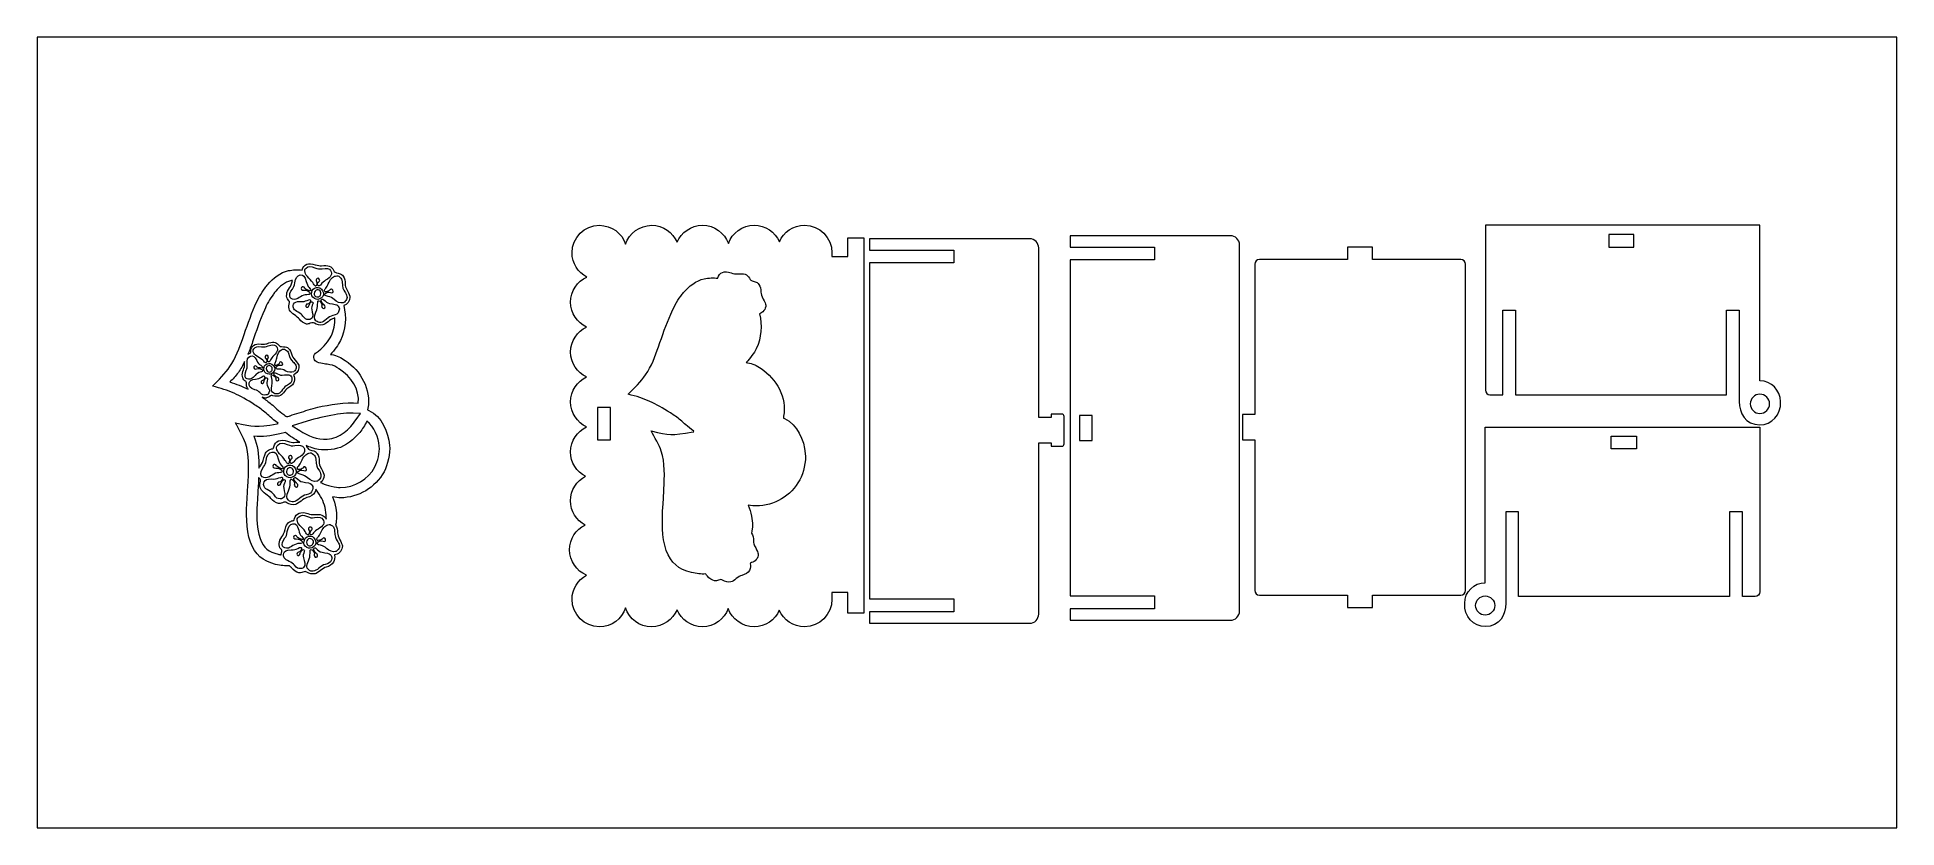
# Model space of a CAD drawing. Header units: inches. Extents: x -67.6 to -51.6, y 12.6 to 19.4.
import ezdxf

# ---------------------------------------------------------------- set-up
doc = ezdxf.new("R2010")
doc.units = ezdxf.units.IN
doc.header["$MEASUREMENT"] = 0
doc.layers.add('Layer 1', color=7, linetype='Continuous')

msp = doc.modelspace()

# ---------------------------------------------------------------- linework, layer by layer
at = {"layer": 'Layer 1', "color": 250, "lineweight": 9}
msp.add_lwpolyline([(-67.64, 12.573), (-51.64, 12.573), (-51.64, 19.373), (-67.64, 19.373), (-67.64, 12.573)], close=True, dxfattribs=at)
for points, knots in [([(-62.911, 17.31), (-62.986, 17.349), (-63.038, 17.428), (-63.038, 17.519), (-63.038, 17.519), (-63.038, 17.65), (-62.932, 17.755), (-62.802, 17.755), (-62.802, 17.755), (-62.697, 17.755), (-62.608, 17.687), (-62.577, 17.593)], [0, 0, 0, 0, 0.25, 0.25, 0.25, 0.25, 0.5, 0.5, 0.5, 0.5, 1, 1, 1, 1]), ([(-62.577, 17.593), (-62.546, 17.687), (-62.457, 17.755), (-62.353, 17.755), (-62.353, 17.755), (-62.254, 17.755), (-62.17, 17.695), (-62.134, 17.609)], [0, 0, 0, 0, 0.333333, 0.333333, 0.333333, 0.333333, 1, 1, 1, 1]), ([(-62.134, 17.609), (-62.099, 17.695), (-62.014, 17.755), (-61.916, 17.755), (-61.916, 17.755), (-61.813, 17.755), (-61.726, 17.69), (-61.693, 17.599)], [0, 0, 0, 0, 0.333333, 0.333333, 0.333333, 0.333333, 1, 1, 1, 1]), ([(-61.693, 17.599), (-61.661, 17.69), (-61.573, 17.755), (-61.471, 17.755), (-61.471, 17.755), (-61.374, 17.755), (-61.291, 17.697), (-61.254, 17.614)], [0, 0, 0, 0, 0.333333, 0.333333, 0.333333, 0.333333, 1, 1, 1, 1]), ([(-61.254, 17.614), (-61.218, 17.697), (-61.135, 17.755), (-61.038, 17.755), (-61.038, 17.755), (-60.907, 17.755), (-60.802, 17.65), (-60.802, 17.519), (-60.802, 17.519), (-60.802, 17.513), (-60.802, 17.507), (-60.802, 17.501)], [0, 0, 0, 0, 0.25, 0.25, 0.25, 0.25, 0.5, 0.5, 0.5, 0.5, 1, 1, 1, 1]), ([(-60.802, 17.537), (-60.802, 17.509), (-60.802, 17.487), (-60.802, 17.487), (-60.802, 17.487), (-60.802, 17.487), (-60.665, 17.487), (-60.665, 17.487), (-60.665, 17.487), (-60.665, 17.487), (-60.665, 17.648), (-60.665, 17.648), (-60.665, 17.648), (-60.665, 17.648), (-60.527, 17.648), (-60.527, 17.648), (-60.527, 17.648), (-60.527, 17.648), (-60.527, 14.42), (-60.527, 14.42), (-60.527, 14.42), (-60.527, 14.42), (-60.665, 14.42), (-60.665, 14.42), (-60.665, 14.42), (-60.665, 14.42), (-60.665, 14.597), (-60.665, 14.597), (-60.665, 14.597), (-60.665, 14.597), (-60.802, 14.597), (-60.802, 14.597), (-60.802, 14.597), (-60.802, 14.597), (-60.802, 14.565), (-60.802, 14.529)], [0, 0, 0, 0, 0.1, 0.1, 0.1, 0.1, 0.2, 0.2, 0.2, 0.2, 0.3, 0.3, 0.3, 0.3, 0.4, 0.4, 0.4, 0.4, 0.5, 0.5, 0.5, 0.5, 0.6, 0.6, 0.6, 0.6, 0.7, 0.7, 0.7, 0.7, 0.8, 0.8, 0.8, 0.8, 1, 1, 1, 1]), ([(-59.023, 17.561), (-59.023, 17.561), (-59.022, 16.101), (-59.022, 16.101), (-59.022, 16.101), (-59.022, 16.101), (-58.915, 16.101), (-58.915, 16.101), (-58.915, 16.101), (-58.915, 16.101), (-58.915, 16.131), (-58.915, 16.131), (-58.915, 16.131), (-58.915, 16.131), (-58.824, 16.131), (-58.824, 16.131), (-58.824, 16.131), (-58.813, 16.131), (-58.804, 16.122), (-58.804, 16.111), (-58.804, 16.111), (-58.804, 16.111), (-58.804, 15.875), (-58.804, 15.875), (-58.804, 15.875), (-58.804, 15.864), (-58.813, 15.855), (-58.824, 15.855), (-58.824, 15.855), (-58.824, 15.855), (-58.915, 15.855), (-58.915, 15.855), (-58.915, 15.855), (-58.915, 15.855), (-58.915, 15.885), (-58.915, 15.885), (-58.915, 15.885), (-58.915, 15.885), (-59.022, 15.885), (-59.022, 15.885), (-59.022, 15.885), (-59.022, 15.885), (-59.023, 14.411), (-59.023, 14.411), (-59.023, 14.411), (-59.023, 14.368), (-59.058, 14.332), (-59.101, 14.332), (-59.101, 14.332), (-59.101, 14.332), (-60.479, 14.332), (-60.479, 14.332), (-60.479, 14.332), (-60.479, 14.332), (-60.479, 14.431), (-60.479, 14.431), (-60.479, 14.431), (-60.479, 14.431), (-59.752, 14.431), (-59.752, 14.431), (-59.752, 14.431), (-59.752, 14.431), (-59.752, 14.541), (-59.752, 14.541), (-59.752, 14.541), (-59.752, 14.541), (-60.479, 14.541), (-60.479, 14.541), (-60.479, 14.541), (-60.479, 14.541), (-60.479, 17.431), (-60.479, 17.431), (-60.479, 17.431), (-60.479, 17.431), (-59.752, 17.431), (-59.752, 17.431), (-59.752, 17.431), (-59.752, 17.431), (-59.752, 17.541), (-59.752, 17.541), (-59.752, 17.541), (-59.752, 17.541), (-60.479, 17.541), (-60.479, 17.541), (-60.479, 17.541), (-60.479, 17.541), (-60.479, 17.639), (-60.479, 17.639), (-60.479, 17.639), (-60.479, 17.639), (-59.101, 17.639), (-59.101, 17.639), (-59.101, 17.639), (-59.058, 17.639), (-59.023, 17.604), (-59.023, 17.561)], [0, 0, 0, 0, 0.04, 0.04, 0.04, 0.04, 0.08, 0.08, 0.08, 0.08, 0.12, 0.12, 0.12, 0.12, 0.16, 0.16, 0.16, 0.16, 0.2, 0.2, 0.2, 0.2, 0.24, 0.24, 0.24, 0.24, 0.28, 0.28, 0.28, 0.28, 0.32, 0.32, 0.32, 0.32, 0.36, 0.36, 0.36, 0.36, 0.4, 0.4, 0.4, 0.4, 0.44, 0.44, 0.44, 0.44, 0.48, 0.48, 0.48, 0.48, 0.52, 0.52, 0.52, 0.52, 0.56, 0.56, 0.56, 0.56, 0.6, 0.6, 0.6, 0.6, 0.64, 0.64, 0.64, 0.64, 0.68, 0.68, 0.68, 0.68, 0.72, 0.72, 0.72, 0.72, 0.76, 0.76, 0.76, 0.76, 0.8, 0.8, 0.8, 0.8, 0.84, 0.84, 0.84, 0.84, 0.88, 0.88, 0.88, 0.88, 0.92, 0.92, 0.92, 0.92, 1, 1, 1, 1]), ([(-58.752, 17.457), (-58.752, 17.457), (-58.026, 17.457), (-58.026, 17.457), (-58.026, 17.457), (-58.026, 17.457), (-58.026, 17.567), (-58.026, 17.567), (-58.026, 17.567), (-58.026, 17.567), (-58.752, 17.567), (-58.752, 17.567), (-58.752, 17.567), (-58.752, 17.567), (-58.752, 17.665), (-58.752, 17.665), (-58.752, 17.665), (-58.752, 17.665), (-57.374, 17.665), (-57.374, 17.665), (-57.374, 17.665), (-57.331, 17.665), (-57.295, 17.63), (-57.295, 17.587), (-57.295, 17.587), (-57.295, 17.587), (-57.295, 14.437), (-57.295, 14.437), (-57.295, 14.437), (-57.295, 14.394), (-57.331, 14.358), (-57.374, 14.358), (-57.374, 14.358), (-57.374, 14.358), (-58.752, 14.358), (-58.752, 14.358), (-58.752, 14.358), (-58.752, 14.358), (-58.752, 14.457), (-58.752, 14.457), (-58.752, 14.457), (-58.752, 14.457), (-58.026, 14.457), (-58.026, 14.457), (-58.026, 14.457), (-58.026, 14.457), (-58.026, 14.567), (-58.026, 14.567), (-58.026, 14.567), (-58.026, 14.567), (-58.752, 14.567), (-58.752, 14.567), (-58.752, 14.567), (-58.752, 14.567), (-58.752, 17.457), (-58.752, 17.457)], [0, 0, 0, 0, 0.066667, 0.066667, 0.066667, 0.066667, 0.133333, 0.133333, 0.133333, 0.133333, 0.2, 0.2, 0.2, 0.2, 0.266667, 0.266667, 0.266667, 0.266667, 0.333333, 0.333333, 0.333333, 0.333333, 0.4, 0.4, 0.4, 0.4, 0.466667, 0.466667, 0.466667, 0.466667, 0.533333, 0.533333, 0.533333, 0.533333, 0.6, 0.6, 0.6, 0.6, 0.666667, 0.666667, 0.666667, 0.666667, 0.733333, 0.733333, 0.733333, 0.733333, 0.8, 0.8, 0.8, 0.8, 0.866667, 0.866667, 0.866667, 0.866667, 1, 1, 1, 1]), ([(-52.818, 16.417), (-52.72, 16.417), (-52.641, 16.337), (-52.641, 16.239), (-52.641, 16.239), (-52.632, 16.125), (-52.72, 16.039), (-52.818, 16.039), (-52.818, 16.039), (-52.944, 16.039), (-52.995, 16.142), (-52.995, 16.239), (-52.995, 16.239), (-52.995, 16.262), (-52.995, 16.272), (-52.995, 16.299), (-52.995, 16.299), (-52.995, 16.299), (-52.995, 17.025), (-52.995, 17.025), (-52.995, 17.025), (-52.995, 17.025), (-53.105, 17.025), (-53.105, 17.025), (-53.105, 17.025), (-53.105, 17.025), (-53.105, 16.298), (-53.105, 16.298), (-53.105, 16.298), (-53.105, 16.298), (-54.92, 16.298), (-54.92, 16.298), (-54.92, 16.298), (-54.92, 16.298), (-54.92, 17.025), (-54.92, 17.025), (-54.92, 17.025), (-54.92, 17.025), (-55.03, 17.025), (-55.03, 17.025), (-55.03, 17.025), (-55.03, 17.025), (-55.03, 16.298), (-55.03, 16.298), (-55.03, 16.298), (-55.03, 16.298), (-55.141, 16.298), (-55.141, 16.298), (-55.141, 16.298), (-55.162, 16.298), (-55.18, 16.316), (-55.18, 16.338), (-55.18, 16.338), (-55.18, 16.338), (-55.18, 17.755), (-55.18, 17.755), (-55.18, 17.755), (-55.18, 17.755), (-52.818, 17.755), (-52.818, 17.755), (-52.818, 17.755), (-52.818, 17.755), (-52.818, 16.417), (-52.818, 16.417)], [0, 0, 0, 0, 0.058824, 0.058824, 0.058824, 0.058824, 0.117647, 0.117647, 0.117647, 0.117647, 0.176471, 0.176471, 0.176471, 0.176471, 0.235294, 0.235294, 0.235294, 0.235294, 0.294118, 0.294118, 0.294118, 0.294118, 0.352941, 0.352941, 0.352941, 0.352941, 0.411765, 0.411765, 0.411765, 0.411765, 0.470588, 0.470588, 0.470588, 0.470588, 0.529412, 0.529412, 0.529412, 0.529412, 0.588235, 0.588235, 0.588235, 0.588235, 0.647059, 0.647059, 0.647059, 0.647059, 0.705882, 0.705882, 0.705882, 0.705882, 0.764706, 0.764706, 0.764706, 0.764706, 0.823529, 0.823529, 0.823529, 0.823529, 0.882353, 0.882353, 0.882353, 0.882353, 1, 1, 1, 1]), ([(-54.119, 17.568), (-54.119, 17.568), (-54.119, 17.676), (-54.119, 17.676), (-54.119, 17.676), (-54.119, 17.676), (-53.902, 17.676), (-53.902, 17.676), (-53.902, 17.676), (-53.902, 17.676), (-53.902, 17.568), (-53.902, 17.568), (-53.902, 17.568), (-53.902, 17.568), (-54.119, 17.568), (-54.119, 17.568)], [0, 0, 0, 0, 0.2, 0.2, 0.2, 0.2, 0.4, 0.4, 0.4, 0.4, 0.6, 0.6, 0.6, 0.6, 1, 1, 1, 1]), ([(-55.392, 17.46), (-55.37, 17.46), (-55.352, 17.442), (-55.352, 17.421), (-55.352, 17.421), (-55.352, 17.421), (-55.352, 14.614), (-55.352, 14.614), (-55.352, 14.614), (-55.352, 14.592), (-55.37, 14.574), (-55.392, 14.574), (-55.392, 14.574), (-55.392, 14.574), (-56.15, 14.574), (-56.15, 14.574), (-56.15, 14.574), (-56.15, 14.574), (-56.15, 14.468), (-56.15, 14.468), (-56.15, 14.468), (-56.15, 14.468), (-56.366, 14.468), (-56.366, 14.468), (-56.366, 14.468), (-56.366, 14.468), (-56.366, 14.574), (-56.366, 14.574), (-56.366, 14.574), (-56.366, 14.574), (-57.124, 14.574), (-57.124, 14.574), (-57.124, 14.574), (-57.146, 14.574), (-57.163, 14.592), (-57.163, 14.614), (-57.163, 14.614), (-57.163, 14.614), (-57.163, 15.911), (-57.163, 15.911), (-57.163, 15.911), (-57.163, 15.911), (-57.27, 15.911), (-57.27, 15.911), (-57.27, 15.911), (-57.27, 15.911), (-57.27, 16.127), (-57.27, 16.127), (-57.27, 16.127), (-57.27, 16.127), (-57.163, 16.127), (-57.163, 16.127), (-57.163, 16.127), (-57.163, 16.127), (-57.163, 17.421), (-57.163, 17.421), (-57.163, 17.421), (-57.163, 17.442), (-57.146, 17.46), (-57.124, 17.46), (-57.124, 17.46), (-57.124, 17.46), (-56.366, 17.46), (-56.366, 17.46), (-56.366, 17.46), (-56.366, 17.46), (-56.366, 17.566), (-56.366, 17.566), (-56.366, 17.566), (-56.366, 17.566), (-56.15, 17.566), (-56.15, 17.566), (-56.15, 17.566), (-56.15, 17.566), (-56.15, 17.46), (-56.15, 17.46), (-56.15, 17.46), (-56.15, 17.46), (-55.392, 17.46), (-55.392, 17.46)], [0, 0, 0, 0, 0.047619, 0.047619, 0.047619, 0.047619, 0.095238, 0.095238, 0.095238, 0.095238, 0.142857, 0.142857, 0.142857, 0.142857, 0.190476, 0.190476, 0.190476, 0.190476, 0.238095, 0.238095, 0.238095, 0.238095, 0.285714, 0.285714, 0.285714, 0.285714, 0.333333, 0.333333, 0.333333, 0.333333, 0.380952, 0.380952, 0.380952, 0.380952, 0.428571, 0.428571, 0.428571, 0.428571, 0.47619, 0.47619, 0.47619, 0.47619, 0.52381, 0.52381, 0.52381, 0.52381, 0.571429, 0.571429, 0.571429, 0.571429, 0.619048, 0.619048, 0.619048, 0.619048, 0.666667, 0.666667, 0.666667, 0.666667, 0.714286, 0.714286, 0.714286, 0.714286, 0.761905, 0.761905, 0.761905, 0.761905, 0.809524, 0.809524, 0.809524, 0.809524, 0.857143, 0.857143, 0.857143, 0.857143, 0.904762, 0.904762, 0.904762, 0.904762, 1, 1, 1, 1]), ([(-65.468, 14.826), (-65.507, 14.824), (-65.542, 14.828), (-65.589, 14.839), (-65.589, 14.839), (-65.701, 14.867), (-65.764, 14.92), (-65.804, 15.029), (-65.804, 15.029), (-65.846, 15.141), (-65.841, 15.288), (-65.834, 15.405), (-65.834, 15.405), (-65.831, 15.456), (-65.828, 15.507), (-65.825, 15.558), (-65.825, 15.558), (-65.819, 15.656), (-65.816, 15.788), (-65.848, 15.882), (-65.848, 15.882), (-65.865, 15.932), (-65.906, 16.002), (-65.935, 16.056), (-65.935, 16.056), (-65.773, 16.02), (-65.768, 16.015), (-65.574, 16.048), (-65.574, 16.048), (-65.574, 16.048), (-65.567, 16.049), (-65.567, 16.049), (-65.567, 16.049), (-65.567, 16.049), (-65.571, 16.052), (-65.571, 16.052), (-65.571, 16.052), (-65.571, 16.052), (-65.568, 16.053), (-65.568, 16.053), (-65.568, 16.053), (-65.595, 16.072), (-65.621, 16.096), (-65.635, 16.108), (-65.635, 16.108), (-65.651, 16.122), (-65.666, 16.136), (-65.682, 16.149), (-65.682, 16.149), (-65.71, 16.172), (-65.74, 16.193), (-65.77, 16.212), (-65.77, 16.212), (-65.902, 16.296), (-65.986, 16.337), (-66.133, 16.372), (-66.133, 16.372), (-66.079, 16.424), (-66.023, 16.482), (-65.982, 16.54), (-65.982, 16.54), (-65.934, 16.61), (-65.899, 16.702), (-65.871, 16.781), (-65.871, 16.781), (-65.839, 16.875), (-65.806, 16.971), (-65.767, 17.061), (-65.767, 17.061), (-65.743, 17.117), (-65.716, 17.168), (-65.679, 17.217), (-65.679, 17.217), (-65.672, 17.227), (-65.664, 17.237), (-65.656, 17.246), (-65.656, 17.246), (-65.612, 17.298), (-65.546, 17.352), (-65.478, 17.365), (-65.478, 17.365), (-65.439, 17.373), (-65.4, 17.374), (-65.361, 17.37)], [0, 0, 0, 0, 0.045455, 0.045455, 0.045455, 0.045455, 0.090909, 0.090909, 0.090909, 0.090909, 0.136364, 0.136364, 0.136364, 0.136364, 0.181818, 0.181818, 0.181818, 0.181818, 0.227273, 0.227273, 0.227273, 0.227273, 0.272727, 0.272727, 0.272727, 0.272727, 0.318182, 0.318182, 0.318182, 0.318182, 0.363636, 0.363636, 0.363636, 0.363636, 0.409091, 0.409091, 0.409091, 0.409091, 0.454545, 0.454545, 0.454545, 0.454545, 0.5, 0.5, 0.5, 0.5, 0.545455, 0.545455, 0.545455, 0.545455, 0.590909, 0.590909, 0.590909, 0.590909, 0.636364, 0.636364, 0.636364, 0.636364, 0.681818, 0.681818, 0.681818, 0.681818, 0.727273, 0.727273, 0.727273, 0.727273, 0.772727, 0.772727, 0.772727, 0.772727, 0.818182, 0.818182, 0.818182, 0.818182, 0.863636, 0.863636, 0.863636, 0.863636, 0.909091, 0.909091, 0.909091, 0.909091, 1, 1, 1, 1]), ([(-65.442, 17.281), (-65.448, 17.28), (-65.454, 17.279), (-65.46, 17.278), (-65.46, 17.278), (-65.507, 17.269), (-65.558, 17.224), (-65.588, 17.189), (-65.588, 17.189), (-65.595, 17.181), (-65.602, 17.172), (-65.608, 17.163), (-65.608, 17.163), (-65.64, 17.12), (-65.664, 17.075), (-65.685, 17.026), (-65.685, 17.026), (-65.724, 16.937), (-65.756, 16.843), (-65.787, 16.752), (-65.787, 16.752), (-65.799, 16.717), (-65.813, 16.68), (-65.828, 16.643)], [0, 0, 0, 0, 0.142857, 0.142857, 0.142857, 0.142857, 0.285714, 0.285714, 0.285714, 0.285714, 0.428571, 0.428571, 0.428571, 0.428571, 0.571429, 0.571429, 0.571429, 0.571429, 0.714286, 0.714286, 0.714286, 0.714286, 1, 1, 1, 1]), ([(-65.078, 16.958), (-65.082, 16.956), (-65.086, 16.955), (-65.09, 16.954), (-65.09, 16.954), (-65.101, 16.952), (-65.122, 16.939), (-65.137, 16.926), (-65.137, 16.926), (-65.153, 16.913), (-65.174, 16.9), (-65.183, 16.898), (-65.183, 16.898), (-65.203, 16.893), (-65.237, 16.9), (-65.255, 16.912), (-65.255, 16.912), (-65.265, 16.919), (-65.272, 16.919), (-65.29, 16.912), (-65.29, 16.912), (-65.302, 16.907), (-65.317, 16.905), (-65.323, 16.906), (-65.323, 16.906), (-65.344, 16.912), (-65.371, 16.929), (-65.384, 16.947), (-65.384, 16.947), (-65.391, 16.957), (-65.411, 16.973), (-65.427, 16.984), (-65.427, 16.984), (-65.467, 17.009), (-65.482, 17.04), (-65.473, 17.077), (-65.473, 17.077), (-65.468, 17.098), (-65.469, 17.103), (-65.48, 17.113), (-65.48, 17.113), (-65.502, 17.134), (-65.497, 17.181), (-65.47, 17.216), (-65.47, 17.216), (-65.458, 17.231), (-65.45, 17.249), (-65.442, 17.28), (-65.442, 17.28), (-65.442, 17.28), (-65.442, 17.281), (-65.442, 17.281)], [0, 0, 0, 0, 0.071429, 0.071429, 0.071429, 0.071429, 0.142857, 0.142857, 0.142857, 0.142857, 0.214286, 0.214286, 0.214286, 0.214286, 0.285714, 0.285714, 0.285714, 0.285714, 0.357143, 0.357143, 0.357143, 0.357143, 0.428571, 0.428571, 0.428571, 0.428571, 0.5, 0.5, 0.5, 0.5, 0.571429, 0.571429, 0.571429, 0.571429, 0.642857, 0.642857, 0.642857, 0.642857, 0.714286, 0.714286, 0.714286, 0.714286, 0.785714, 0.785714, 0.785714, 0.785714, 0.857143, 0.857143, 0.857143, 0.857143, 1, 1, 1, 1]), ([(-65.361, 17.37), (-65.361, 17.371), (-65.361, 17.371), (-65.36, 17.372), (-65.36, 17.372), (-65.349, 17.42), (-65.305, 17.437), (-65.247, 17.416), (-65.247, 17.416), (-65.225, 17.409), (-65.207, 17.405), (-65.195, 17.407), (-65.195, 17.407), (-65.136, 17.414), (-65.106, 17.403), (-65.09, 17.37), (-65.09, 17.37), (-65.081, 17.352), (-65.077, 17.349), (-65.049, 17.342), (-65.049, 17.342), (-65.024, 17.335), (-65.016, 17.331), (-65.007, 17.317), (-65.007, 17.317), (-64.993, 17.297), (-64.989, 17.277), (-64.99, 17.25), (-64.99, 17.25), (-64.991, 17.235), (-64.985, 17.217), (-64.97, 17.191), (-64.97, 17.191), (-64.959, 17.17), (-64.949, 17.146), (-64.949, 17.138), (-64.949, 17.138), (-64.949, 17.104), (-64.974, 17.071), (-65.003, 17.065)], [0, 0, 0, 0, 0.090909, 0.090909, 0.090909, 0.090909, 0.181818, 0.181818, 0.181818, 0.181818, 0.272727, 0.272727, 0.272727, 0.272727, 0.363636, 0.363636, 0.363636, 0.363636, 0.454545, 0.454545, 0.454545, 0.454545, 0.545455, 0.545455, 0.545455, 0.545455, 0.636364, 0.636364, 0.636364, 0.636364, 0.727273, 0.727273, 0.727273, 0.727273, 0.818182, 0.818182, 0.818182, 0.818182, 1, 1, 1, 1]), ([(-62.913, 16.88), (-62.994, 16.917), (-63.051, 16.999), (-63.051, 17.094), (-63.051, 17.094), (-63.051, 17.19), (-62.993, 17.273), (-62.911, 17.31)], [0, 0, 0, 0, 0.333333, 0.333333, 0.333333, 0.333333, 1, 1, 1, 1]), ([(-65.003, 17.065), (-64.977, 16.966), (-64.986, 16.858), (-65.031, 16.764), (-65.031, 16.764), (-65.048, 16.727), (-65.082, 16.681), (-65.117, 16.645), (-65.117, 16.645), (-65.114, 16.645), (-65.11, 16.644), (-65.106, 16.643), (-65.106, 16.643), (-65.061, 16.635), (-65.026, 16.62), (-64.99, 16.592), (-64.99, 16.592), (-64.856, 16.506), (-64.765, 16.342), (-64.795, 16.182), (-64.795, 16.182), (-64.795, 16.182), (-64.798, 16.167), (-64.798, 16.167), (-64.798, 16.167), (-64.794, 16.166), (-64.79, 16.164), (-64.786, 16.162), (-64.786, 16.162), (-64.676, 16.111), (-64.619, 15.977), (-64.608, 15.863), (-64.608, 15.863), (-64.602, 15.793), (-64.623, 15.696), (-64.656, 15.635), (-64.656, 15.635), (-64.732, 15.497), (-64.874, 15.413), (-65.032, 15.411), (-65.032, 15.411), (-65.047, 15.41), (-65.072, 15.414), (-65.1, 15.419), (-65.1, 15.419), (-65.087, 15.389), (-65.077, 15.358), (-65.071, 15.323), (-65.071, 15.323), (-65.061, 15.264), (-65.062, 15.228), (-65.072, 15.177)], [0, 0, 0, 0, 0.071429, 0.071429, 0.071429, 0.071429, 0.142857, 0.142857, 0.142857, 0.142857, 0.214286, 0.214286, 0.214286, 0.214286, 0.285714, 0.285714, 0.285714, 0.285714, 0.357143, 0.357143, 0.357143, 0.357143, 0.428571, 0.428571, 0.428571, 0.428571, 0.5, 0.5, 0.5, 0.5, 0.571429, 0.571429, 0.571429, 0.571429, 0.642857, 0.642857, 0.642857, 0.642857, 0.714286, 0.714286, 0.714286, 0.714286, 0.785714, 0.785714, 0.785714, 0.785714, 0.857143, 0.857143, 0.857143, 0.857143, 1, 1, 1, 1]), ([(-65.705, 16.276), (-65.678, 16.258), (-65.652, 16.239), (-65.626, 16.218), (-65.626, 16.218), (-65.609, 16.204), (-65.593, 16.19), (-65.577, 16.175), (-65.577, 16.175), (-65.558, 16.159), (-65.539, 16.143), (-65.519, 16.128), (-65.519, 16.128), (-65.514, 16.123), (-65.503, 16.115), (-65.496, 16.111), (-65.496, 16.111), (-65.488, 16.11), (-65.477, 16.113), (-65.472, 16.114), (-65.472, 16.114), (-65.469, 16.115), (-65.466, 16.116), (-65.464, 16.117), (-65.464, 16.117), (-65.413, 16.135), (-65.36, 16.151), (-65.308, 16.167), (-65.308, 16.167), (-65.281, 16.175), (-65.253, 16.183), (-65.225, 16.19), (-65.225, 16.19), (-65.13, 16.212), (-64.985, 16.236), (-64.878, 16.224), (-64.878, 16.224), (-64.862, 16.343), (-64.941, 16.456), (-65.039, 16.518), (-65.039, 16.518), (-65.039, 16.518), (-65.041, 16.519), (-65.041, 16.519), (-65.041, 16.519), (-65.041, 16.519), (-65.043, 16.52), (-65.043, 16.52), (-65.043, 16.52), (-65.068, 16.54), (-65.09, 16.55), (-65.122, 16.556), (-65.122, 16.556), (-65.138, 16.559), (-65.154, 16.56), (-65.17, 16.563), (-65.17, 16.563), (-65.191, 16.567), (-65.211, 16.571), (-65.231, 16.578), (-65.231, 16.578), (-65.244, 16.583), (-65.254, 16.593), (-65.258, 16.606), (-65.258, 16.606), (-65.264, 16.624), (-65.258, 16.641), (-65.245, 16.654), (-65.245, 16.654), (-65.24, 16.659), (-65.234, 16.664), (-65.228, 16.668), (-65.228, 16.668), (-65.223, 16.672), (-65.218, 16.675), (-65.213, 16.679), (-65.213, 16.679), (-65.177, 16.705), (-65.13, 16.763), (-65.111, 16.802), (-65.111, 16.802), (-65.088, 16.851), (-65.077, 16.904), (-65.078, 16.958)], [0, 0, 0, 0, 0.045455, 0.045455, 0.045455, 0.045455, 0.090909, 0.090909, 0.090909, 0.090909, 0.136364, 0.136364, 0.136364, 0.136364, 0.181818, 0.181818, 0.181818, 0.181818, 0.227273, 0.227273, 0.227273, 0.227273, 0.272727, 0.272727, 0.272727, 0.272727, 0.318182, 0.318182, 0.318182, 0.318182, 0.363636, 0.363636, 0.363636, 0.363636, 0.409091, 0.409091, 0.409091, 0.409091, 0.454545, 0.454545, 0.454545, 0.454545, 0.5, 0.5, 0.5, 0.5, 0.545455, 0.545455, 0.545455, 0.545455, 0.590909, 0.590909, 0.590909, 0.590909, 0.636364, 0.636364, 0.636364, 0.636364, 0.681818, 0.681818, 0.681818, 0.681818, 0.727273, 0.727273, 0.727273, 0.727273, 0.772727, 0.772727, 0.772727, 0.772727, 0.818182, 0.818182, 0.818182, 0.818182, 0.863636, 0.863636, 0.863636, 0.863636, 0.909091, 0.909091, 0.909091, 0.909091, 1, 1, 1, 1]), ([(-62.913, 16.451), (-62.994, 16.488), (-63.051, 16.57), (-63.051, 16.665), (-63.051, 16.665), (-63.051, 16.76), (-62.994, 16.842), (-62.913, 16.88)], [0, 0, 0, 0, 0.333333, 0.333333, 0.333333, 0.333333, 1, 1, 1, 1]), ([(-65.828, 16.643), (-65.823, 16.648), (-65.818, 16.651), (-65.815, 16.652), (-65.815, 16.652), (-65.805, 16.654), (-65.802, 16.658), (-65.802, 16.672), (-65.802, 16.672), (-65.802, 16.716), (-65.767, 16.74), (-65.712, 16.734), (-65.712, 16.734), (-65.691, 16.732), (-65.674, 16.733), (-65.664, 16.737), (-65.664, 16.737), (-65.614, 16.756), (-65.585, 16.753), (-65.563, 16.727), (-65.563, 16.727), (-65.552, 16.713), (-65.548, 16.711), (-65.522, 16.711), (-65.522, 16.711), (-65.498, 16.71), (-65.49, 16.708), (-65.48, 16.698), (-65.48, 16.698), (-65.463, 16.683), (-65.455, 16.667), (-65.45, 16.642), (-65.45, 16.642), (-65.448, 16.629), (-65.439, 16.615), (-65.42, 16.594), (-65.42, 16.594), (-65.406, 16.578), (-65.392, 16.56), (-65.39, 16.553), (-65.39, 16.553), (-65.383, 16.522), (-65.399, 16.487), (-65.424, 16.476), (-65.424, 16.476), (-65.433, 16.472), (-65.436, 16.468), (-65.434, 16.464), (-65.434, 16.464), (-65.425, 16.454), (-65.423, 16.431), (-65.428, 16.413), (-65.428, 16.413), (-65.433, 16.393), (-65.451, 16.373), (-65.476, 16.361), (-65.476, 16.361), (-65.485, 16.356), (-65.501, 16.341), (-65.512, 16.326), (-65.512, 16.326), (-65.523, 16.311), (-65.538, 16.296), (-65.546, 16.291), (-65.546, 16.291), (-65.562, 16.283), (-65.594, 16.282), (-65.612, 16.289), (-65.612, 16.289), (-65.623, 16.293), (-65.628, 16.291), (-65.643, 16.281), (-65.643, 16.281), (-65.653, 16.275), (-65.666, 16.269), (-65.671, 16.269), (-65.671, 16.269), (-65.681, 16.269), (-65.694, 16.272), (-65.705, 16.276)], [0, 0, 0, 0, 0.047619, 0.047619, 0.047619, 0.047619, 0.095238, 0.095238, 0.095238, 0.095238, 0.142857, 0.142857, 0.142857, 0.142857, 0.190476, 0.190476, 0.190476, 0.190476, 0.238095, 0.238095, 0.238095, 0.238095, 0.285714, 0.285714, 0.285714, 0.285714, 0.333333, 0.333333, 0.333333, 0.333333, 0.380952, 0.380952, 0.380952, 0.380952, 0.428571, 0.428571, 0.428571, 0.428571, 0.47619, 0.47619, 0.47619, 0.47619, 0.52381, 0.52381, 0.52381, 0.52381, 0.571429, 0.571429, 0.571429, 0.571429, 0.619048, 0.619048, 0.619048, 0.619048, 0.666667, 0.666667, 0.666667, 0.666667, 0.714286, 0.714286, 0.714286, 0.714286, 0.761905, 0.761905, 0.761905, 0.761905, 0.809524, 0.809524, 0.809524, 0.809524, 0.857143, 0.857143, 0.857143, 0.857143, 0.904762, 0.904762, 0.904762, 0.904762, 1, 1, 1, 1]), ([(-65.855, 16.584), (-65.871, 16.551), (-65.889, 16.518), (-65.909, 16.489), (-65.909, 16.489), (-65.933, 16.456), (-65.956, 16.432), (-65.983, 16.408), (-65.983, 16.408), (-65.929, 16.391), (-65.876, 16.37), (-65.825, 16.345)], [0, 0, 0, 0, 0.25, 0.25, 0.25, 0.25, 0.5, 0.5, 0.5, 0.5, 1, 1, 1, 1]), ([(-65.825, 16.345), (-65.835, 16.357), (-65.839, 16.371), (-65.839, 16.387), (-65.839, 16.387), (-65.839, 16.408), (-65.841, 16.412), (-65.853, 16.418), (-65.853, 16.418), (-65.876, 16.432), (-65.883, 16.475), (-65.866, 16.511), (-65.866, 16.511), (-65.858, 16.527), (-65.855, 16.544), (-65.855, 16.573), (-65.855, 16.573), (-65.855, 16.577), (-65.855, 16.581), (-65.855, 16.584)], [0, 0, 0, 0, 0.166667, 0.166667, 0.166667, 0.166667, 0.333333, 0.333333, 0.333333, 0.333333, 0.5, 0.5, 0.5, 0.5, 0.666667, 0.666667, 0.666667, 0.666667, 1, 1, 1, 1]), ([(-62.913, 16.021), (-62.994, 16.059), (-63.051, 16.141), (-63.051, 16.236), (-63.051, 16.236), (-63.051, 16.331), (-62.994, 16.413), (-62.913, 16.451)], [0, 0, 0, 0, 0.333333, 0.333333, 0.333333, 0.333333, 1, 1, 1, 1]), ([(-62.818, 15.911), (-62.818, 15.911), (-62.818, 16.187), (-62.818, 16.187), (-62.818, 16.187), (-62.818, 16.187), (-62.708, 16.187), (-62.708, 16.187), (-62.708, 16.187), (-62.708, 16.187), (-62.708, 15.911), (-62.708, 15.911), (-62.708, 15.911), (-62.708, 15.911), (-62.818, 15.911), (-62.818, 15.911)], [0, 0, 0, 0, 0.2, 0.2, 0.2, 0.2, 0.4, 0.4, 0.4, 0.4, 0.6, 0.6, 0.6, 0.6, 1, 1, 1, 1]), ([(-52.818, 16.302), (-52.772, 16.302), (-52.735, 16.265), (-52.735, 16.22), (-52.735, 16.22), (-52.735, 16.174), (-52.772, 16.137), (-52.818, 16.137), (-52.818, 16.137), (-52.863, 16.137), (-52.901, 16.174), (-52.901, 16.22), (-52.901, 16.22), (-52.901, 16.265), (-52.863, 16.302), (-52.818, 16.302)], [0, 0, 0, 0, 0.2, 0.2, 0.2, 0.2, 0.4, 0.4, 0.4, 0.4, 0.6, 0.6, 0.6, 0.6, 1, 1, 1, 1]), ([(-64.895, 16.085), (-64.922, 16.045), (-64.96, 16), (-64.999, 15.972), (-64.999, 15.972), (-65.042, 15.939), (-65.091, 15.919), (-65.145, 15.915), (-65.145, 15.915), (-65.23, 15.91), (-65.312, 15.946), (-65.381, 15.99), (-65.381, 15.99), (-65.381, 15.99), (-65.445, 16.031), (-65.445, 16.031), (-65.445, 16.031), (-65.445, 16.031), (-65.316, 16.07), (-65.316, 16.07), (-65.316, 16.07), (-65.24, 16.095), (-65.162, 16.111), (-65.083, 16.125), (-65.083, 16.125), (-65.049, 16.132), (-65.014, 16.138), (-64.978, 16.14), (-64.978, 16.14), (-64.96, 16.141), (-64.941, 16.14), (-64.922, 16.139), (-64.922, 16.139), (-64.922, 16.139), (-64.859, 16.136), (-64.859, 16.136), (-64.859, 16.136), (-64.859, 16.136), (-64.895, 16.085), (-64.895, 16.085)], [0, 0, 0, 0, 0.090909, 0.090909, 0.090909, 0.090909, 0.181818, 0.181818, 0.181818, 0.181818, 0.272727, 0.272727, 0.272727, 0.272727, 0.363636, 0.363636, 0.363636, 0.363636, 0.454545, 0.454545, 0.454545, 0.454545, 0.545455, 0.545455, 0.545455, 0.545455, 0.636364, 0.636364, 0.636364, 0.636364, 0.727273, 0.727273, 0.727273, 0.727273, 0.818182, 0.818182, 0.818182, 0.818182, 1, 1, 1, 1]), ([(-65.201, 15.542), (-65.194, 15.541), (-65.188, 15.539), (-65.182, 15.535), (-65.182, 15.535), (-65.16, 15.521), (-65.06, 15.499), (-65.033, 15.5), (-65.033, 15.5), (-64.907, 15.501), (-64.795, 15.567), (-64.734, 15.678), (-64.734, 15.678), (-64.709, 15.723), (-64.692, 15.802), (-64.697, 15.854), (-64.697, 15.854), (-64.704, 15.928), (-64.737, 16.024), (-64.803, 16.069), (-64.803, 16.069), (-64.821, 16.036), (-64.842, 16.001), (-64.865, 15.973), (-64.865, 15.973), (-64.907, 15.922), (-64.991, 15.851), (-65.057, 15.837), (-65.057, 15.837), (-65.13, 15.817), (-65.203, 15.818), (-65.275, 15.841), (-65.275, 15.841), (-65.293, 15.847), (-65.31, 15.853), (-65.327, 15.861)], [0, 0, 0, 0, 0.1, 0.1, 0.1, 0.1, 0.2, 0.2, 0.2, 0.2, 0.3, 0.3, 0.3, 0.3, 0.4, 0.4, 0.4, 0.4, 0.5, 0.5, 0.5, 0.5, 0.6, 0.6, 0.6, 0.6, 0.7, 0.7, 0.7, 0.7, 0.8, 0.8, 0.8, 0.8, 1, 1, 1, 1]), ([(-62.921, 15.596), (-62.998, 15.635), (-63.051, 15.715), (-63.051, 15.807), (-63.051, 15.807), (-63.051, 15.902), (-62.994, 15.984), (-62.913, 16.021)], [0, 0, 0, 0, 0.333333, 0.333333, 0.333333, 0.333333, 1, 1, 1, 1]), ([(-58.564, 16.12), (-58.564, 16.12), (-58.564, 15.904), (-58.564, 15.904), (-58.564, 15.904), (-58.564, 15.904), (-58.672, 15.904), (-58.672, 15.904), (-58.672, 15.904), (-58.672, 15.904), (-58.672, 16.12), (-58.672, 16.12), (-58.672, 16.12), (-58.672, 16.12), (-58.564, 16.12), (-58.564, 16.12)], [0, 0, 0, 0, 0.2, 0.2, 0.2, 0.2, 0.4, 0.4, 0.4, 0.4, 0.6, 0.6, 0.6, 0.6, 1, 1, 1, 1]), ([(-55.181, 14.681), (-55.279, 14.681), (-55.358, 14.602), (-55.358, 14.504), (-55.358, 14.504), (-55.367, 14.389), (-55.279, 14.304), (-55.181, 14.304), (-55.181, 14.304), (-55.055, 14.304), (-55.004, 14.406), (-55.004, 14.504), (-55.004, 14.504), (-55.004, 14.527), (-55.004, 14.537), (-55.004, 14.564), (-55.004, 14.564), (-55.004, 14.564), (-55.004, 15.29), (-55.004, 15.29), (-55.004, 15.29), (-55.004, 15.29), (-54.894, 15.29), (-54.894, 15.29), (-54.894, 15.29), (-54.894, 15.29), (-54.894, 14.563), (-54.894, 14.563), (-54.894, 14.563), (-54.894, 14.563), (-53.079, 14.563), (-53.079, 14.563), (-53.079, 14.563), (-53.079, 14.563), (-53.079, 15.29), (-53.079, 15.29), (-53.079, 15.29), (-53.079, 15.29), (-52.969, 15.29), (-52.969, 15.29), (-52.969, 15.29), (-52.969, 15.29), (-52.969, 14.563), (-52.969, 14.563), (-52.969, 14.563), (-52.969, 14.563), (-52.858, 14.563), (-52.858, 14.563), (-52.858, 14.563), (-52.837, 14.563), (-52.819, 14.581), (-52.819, 14.603), (-52.819, 14.603), (-52.819, 14.603), (-52.819, 16.02), (-52.819, 16.02), (-52.819, 16.02), (-52.819, 16.02), (-55.181, 16.02), (-55.181, 16.02), (-55.181, 16.02), (-55.181, 16.02), (-55.181, 14.681), (-55.181, 14.681)], [0, 0, 0, 0, 0.058824, 0.058824, 0.058824, 0.058824, 0.117647, 0.117647, 0.117647, 0.117647, 0.176471, 0.176471, 0.176471, 0.176471, 0.235294, 0.235294, 0.235294, 0.235294, 0.294118, 0.294118, 0.294118, 0.294118, 0.352941, 0.352941, 0.352941, 0.352941, 0.411765, 0.411765, 0.411765, 0.411765, 0.470588, 0.470588, 0.470588, 0.470588, 0.529412, 0.529412, 0.529412, 0.529412, 0.588235, 0.588235, 0.588235, 0.588235, 0.647059, 0.647059, 0.647059, 0.647059, 0.705882, 0.705882, 0.705882, 0.705882, 0.764706, 0.764706, 0.764706, 0.764706, 0.823529, 0.823529, 0.823529, 0.823529, 0.882353, 0.882353, 0.882353, 0.882353, 1, 1, 1, 1]), ([(-65.381, 15.889), (-65.424, 15.914), (-65.465, 15.943), (-65.504, 15.973), (-65.504, 15.973), (-65.504, 15.973), (-65.553, 15.961), (-65.553, 15.961), (-65.553, 15.961), (-65.628, 15.943), (-65.703, 15.931), (-65.776, 15.941), (-65.776, 15.941), (-65.771, 15.931), (-65.767, 15.921), (-65.764, 15.91), (-65.764, 15.91), (-65.739, 15.837), (-65.732, 15.749), (-65.732, 15.665)], [0, 0, 0, 0, 0.166667, 0.166667, 0.166667, 0.166667, 0.333333, 0.333333, 0.333333, 0.333333, 0.5, 0.5, 0.5, 0.5, 0.666667, 0.666667, 0.666667, 0.666667, 1, 1, 1, 1]), ([(-65.732, 15.665), (-65.729, 15.673), (-65.724, 15.68), (-65.719, 15.687), (-65.719, 15.687), (-65.706, 15.703), (-65.698, 15.722), (-65.689, 15.754), (-65.689, 15.754), (-65.679, 15.794), (-65.676, 15.8), (-65.658, 15.815), (-65.658, 15.815), (-65.646, 15.824), (-65.631, 15.832), (-65.623, 15.832), (-65.623, 15.832), (-65.611, 15.832), (-65.607, 15.836), (-65.604, 15.851), (-65.604, 15.851), (-65.592, 15.901), (-65.545, 15.919), (-65.485, 15.897), (-65.485, 15.897), (-65.462, 15.889), (-65.443, 15.886), (-65.429, 15.888), (-65.429, 15.888), (-65.411, 15.89), (-65.395, 15.89), (-65.381, 15.889)], [0, 0, 0, 0, 0.111111, 0.111111, 0.111111, 0.111111, 0.222222, 0.222222, 0.222222, 0.222222, 0.333333, 0.333333, 0.333333, 0.333333, 0.444444, 0.444444, 0.444444, 0.444444, 0.555556, 0.555556, 0.555556, 0.555556, 0.666667, 0.666667, 0.666667, 0.666667, 0.777778, 0.777778, 0.777778, 0.777778, 1, 1, 1, 1]), ([(-65.327, 15.861), (-65.324, 15.857), (-65.322, 15.853), (-65.319, 15.848), (-65.319, 15.848), (-65.31, 15.83), (-65.306, 15.827), (-65.277, 15.819), (-65.277, 15.819), (-65.25, 15.812), (-65.242, 15.808), (-65.233, 15.793), (-65.233, 15.793), (-65.218, 15.772), (-65.213, 15.751), (-65.215, 15.723), (-65.215, 15.723), (-65.216, 15.707), (-65.21, 15.688), (-65.194, 15.661), (-65.194, 15.661), (-65.182, 15.639), (-65.172, 15.614), (-65.172, 15.605), (-65.172, 15.605), (-65.171, 15.581), (-65.184, 15.557), (-65.201, 15.542)], [0, 0, 0, 0, 0.125, 0.125, 0.125, 0.125, 0.25, 0.25, 0.25, 0.25, 0.375, 0.375, 0.375, 0.375, 0.5, 0.5, 0.5, 0.5, 0.625, 0.625, 0.625, 0.625, 0.75, 0.75, 0.75, 0.75, 1, 1, 1, 1]), ([(-53.88, 15.833), (-53.88, 15.833), (-53.88, 15.941), (-53.88, 15.941), (-53.88, 15.941), (-53.88, 15.941), (-54.097, 15.941), (-54.097, 15.941), (-54.097, 15.941), (-54.097, 15.941), (-54.097, 15.833), (-54.097, 15.833), (-54.097, 15.833), (-54.097, 15.833), (-53.88, 15.833), (-53.88, 15.833)], [0, 0, 0, 0, 0.2, 0.2, 0.2, 0.2, 0.4, 0.4, 0.4, 0.4, 0.6, 0.6, 0.6, 0.6, 1, 1, 1, 1]), ([(-65.734, 15.586), (-65.735, 15.575), (-65.735, 15.564), (-65.736, 15.553), (-65.736, 15.553), (-65.739, 15.502), (-65.742, 15.451), (-65.745, 15.4), (-65.745, 15.4), (-65.751, 15.298), (-65.757, 15.158), (-65.721, 15.06), (-65.721, 15.06), (-65.691, 14.979), (-65.651, 14.946), (-65.567, 14.926), (-65.567, 14.926), (-65.558, 14.923), (-65.549, 14.921), (-65.541, 14.92)], [0, 0, 0, 0, 0.166667, 0.166667, 0.166667, 0.166667, 0.333333, 0.333333, 0.333333, 0.333333, 0.5, 0.5, 0.5, 0.5, 0.666667, 0.666667, 0.666667, 0.666667, 1, 1, 1, 1]), ([(-65.242, 15.485), (-65.244, 15.476), (-65.247, 15.466), (-65.251, 15.458), (-65.251, 15.458), (-65.263, 15.437), (-65.288, 15.42), (-65.32, 15.413), (-65.32, 15.413), (-65.331, 15.41), (-65.353, 15.397), (-65.37, 15.383), (-65.37, 15.383), (-65.386, 15.369), (-65.408, 15.356), (-65.418, 15.353), (-65.418, 15.353), (-65.438, 15.348), (-65.474, 15.355), (-65.493, 15.368), (-65.493, 15.368), (-65.504, 15.376), (-65.51, 15.376), (-65.53, 15.368), (-65.53, 15.368), (-65.542, 15.363), (-65.558, 15.361), (-65.565, 15.362), (-65.565, 15.362), (-65.587, 15.368), (-65.615, 15.386), (-65.629, 15.405), (-65.629, 15.405), (-65.636, 15.415), (-65.656, 15.432), (-65.673, 15.443), (-65.673, 15.443), (-65.715, 15.47), (-65.731, 15.503), (-65.722, 15.541), (-65.722, 15.541), (-65.717, 15.564), (-65.718, 15.569), (-65.729, 15.58), (-65.729, 15.58), (-65.731, 15.581), (-65.733, 15.584), (-65.734, 15.586)], [0, 0, 0, 0, 0.076923, 0.076923, 0.076923, 0.076923, 0.153846, 0.153846, 0.153846, 0.153846, 0.230769, 0.230769, 0.230769, 0.230769, 0.307692, 0.307692, 0.307692, 0.307692, 0.384615, 0.384615, 0.384615, 0.384615, 0.461538, 0.461538, 0.461538, 0.461538, 0.538462, 0.538462, 0.538462, 0.538462, 0.615385, 0.615385, 0.615385, 0.615385, 0.692308, 0.692308, 0.692308, 0.692308, 0.769231, 0.769231, 0.769231, 0.769231, 0.846154, 0.846154, 0.846154, 0.846154, 1, 1, 1, 1]), ([(-62.925, 15.177), (-63, 15.217), (-63.051, 15.295), (-63.051, 15.386), (-63.051, 15.386), (-63.051, 15.477), (-62.998, 15.557), (-62.921, 15.596)], [0, 0, 0, 0, 0.333333, 0.333333, 0.333333, 0.333333, 1, 1, 1, 1]), ([(-65.154, 15.227), (-65.151, 15.251), (-65.153, 15.274), (-65.159, 15.308), (-65.159, 15.308), (-65.169, 15.366), (-65.191, 15.411), (-65.226, 15.459), (-65.226, 15.459), (-65.23, 15.465), (-65.235, 15.471), (-65.238, 15.477), (-65.238, 15.477), (-65.24, 15.479), (-65.241, 15.482), (-65.242, 15.485)], [0, 0, 0, 0, 0.2, 0.2, 0.2, 0.2, 0.4, 0.4, 0.4, 0.4, 0.6, 0.6, 0.6, 0.6, 1, 1, 1, 1]), ([(-65.541, 14.92), (-65.541, 14.925), (-65.54, 14.931), (-65.538, 14.936), (-65.538, 14.936), (-65.533, 14.958), (-65.534, 14.963), (-65.545, 14.973), (-65.545, 14.973), (-65.567, 14.994), (-65.562, 15.041), (-65.535, 15.075), (-65.535, 15.075), (-65.523, 15.091), (-65.515, 15.108), (-65.507, 15.139), (-65.507, 15.139), (-65.497, 15.177), (-65.494, 15.183), (-65.477, 15.198), (-65.477, 15.198), (-65.466, 15.206), (-65.451, 15.213), (-65.444, 15.214), (-65.444, 15.214), (-65.432, 15.214), (-65.429, 15.217), (-65.425, 15.232), (-65.425, 15.232), (-65.414, 15.279), (-65.37, 15.296), (-65.312, 15.276), (-65.312, 15.276), (-65.29, 15.268), (-65.272, 15.265), (-65.26, 15.267), (-65.26, 15.267), (-65.201, 15.273), (-65.171, 15.263), (-65.155, 15.229), (-65.155, 15.229), (-65.154, 15.229), (-65.154, 15.228), (-65.154, 15.227)], [0, 0, 0, 0, 0.083333, 0.083333, 0.083333, 0.083333, 0.166667, 0.166667, 0.166667, 0.166667, 0.25, 0.25, 0.25, 0.25, 0.333333, 0.333333, 0.333333, 0.333333, 0.416667, 0.416667, 0.416667, 0.416667, 0.5, 0.5, 0.5, 0.5, 0.583333, 0.583333, 0.583333, 0.583333, 0.666667, 0.666667, 0.666667, 0.666667, 0.75, 0.75, 0.75, 0.75, 0.833333, 0.833333, 0.833333, 0.833333, 1, 1, 1, 1]), ([(-65.072, 15.177), (-65.058, 15.156), (-65.054, 15.137), (-65.055, 15.109), (-65.055, 15.109), (-65.056, 15.095), (-65.05, 15.077), (-65.035, 15.05), (-65.035, 15.05), (-65.024, 15.029), (-65.014, 15.006), (-65.014, 14.998), (-65.014, 14.998), (-65.014, 14.963), (-65.04, 14.929), (-65.07, 14.924), (-65.07, 14.924), (-65.081, 14.922), (-65.085, 14.919), (-65.083, 14.914), (-65.083, 14.914), (-65.077, 14.901), (-65.08, 14.876), (-65.09, 14.857), (-65.09, 14.857), (-65.101, 14.837), (-65.125, 14.821), (-65.155, 14.814), (-65.155, 14.814), (-65.166, 14.812), (-65.187, 14.799), (-65.202, 14.786), (-65.202, 14.786), (-65.218, 14.773), (-65.239, 14.76), (-65.248, 14.758), (-65.248, 14.758), (-65.268, 14.753), (-65.302, 14.759), (-65.32, 14.772), (-65.32, 14.772), (-65.33, 14.779), (-65.337, 14.779), (-65.355, 14.772), (-65.355, 14.772), (-65.367, 14.767), (-65.382, 14.765), (-65.388, 14.766), (-65.388, 14.766), (-65.409, 14.771), (-65.436, 14.789), (-65.449, 14.807), (-65.449, 14.807), (-65.453, 14.812), (-65.46, 14.819), (-65.468, 14.826)], [0, 0, 0, 0, 0.066667, 0.066667, 0.066667, 0.066667, 0.133333, 0.133333, 0.133333, 0.133333, 0.2, 0.2, 0.2, 0.2, 0.266667, 0.266667, 0.266667, 0.266667, 0.333333, 0.333333, 0.333333, 0.333333, 0.4, 0.4, 0.4, 0.4, 0.466667, 0.466667, 0.466667, 0.466667, 0.533333, 0.533333, 0.533333, 0.533333, 0.6, 0.6, 0.6, 0.6, 0.666667, 0.666667, 0.666667, 0.666667, 0.733333, 0.733333, 0.733333, 0.733333, 0.8, 0.8, 0.8, 0.8, 0.866667, 0.866667, 0.866667, 0.866667, 1, 1, 1, 1]), ([(-62.914, 14.746), (-62.999, 14.782), (-63.059, 14.866), (-63.059, 14.964), (-63.059, 14.964), (-63.059, 15.058), (-63.004, 15.139), (-62.925, 15.177)], [0, 0, 0, 0, 0.333333, 0.333333, 0.333333, 0.333333, 1, 1, 1, 1]), ([(-62.578, 14.464), (-62.609, 14.37), (-62.698, 14.302), (-62.802, 14.302), (-62.802, 14.302), (-62.933, 14.302), (-63.038, 14.408), (-63.038, 14.538), (-63.038, 14.538), (-63.038, 14.628), (-62.988, 14.706), (-62.914, 14.746)], [0, 0, 0, 0, 0.25, 0.25, 0.25, 0.25, 0.5, 0.5, 0.5, 0.5, 1, 1, 1, 1]), ([(-55.181, 14.567), (-55.227, 14.567), (-55.264, 14.53), (-55.264, 14.485), (-55.264, 14.485), (-55.264, 14.439), (-55.227, 14.402), (-55.181, 14.402), (-55.181, 14.402), (-55.136, 14.402), (-55.099, 14.439), (-55.099, 14.485), (-55.099, 14.485), (-55.099, 14.53), (-55.136, 14.567), (-55.181, 14.567)], [0, 0, 0, 0, 0.2, 0.2, 0.2, 0.2, 0.4, 0.4, 0.4, 0.4, 0.6, 0.6, 0.6, 0.6, 1, 1, 1, 1]), ([(-62.135, 14.449), (-62.17, 14.363), (-62.255, 14.302), (-62.353, 14.302), (-62.353, 14.302), (-62.458, 14.302), (-62.547, 14.37), (-62.578, 14.464)], [0, 0, 0, 0, 0.333333, 0.333333, 0.333333, 0.333333, 1, 1, 1, 1]), ([(-61.694, 14.459), (-61.727, 14.368), (-61.814, 14.302), (-61.916, 14.302), (-61.916, 14.302), (-62.015, 14.302), (-62.099, 14.363), (-62.135, 14.449)], [0, 0, 0, 0, 0.333333, 0.333333, 0.333333, 0.333333, 1, 1, 1, 1]), ([(-61.255, 14.444), (-61.291, 14.361), (-61.375, 14.302), (-61.471, 14.302), (-61.471, 14.302), (-61.574, 14.302), (-61.661, 14.368), (-61.694, 14.459)], [0, 0, 0, 0, 0.333333, 0.333333, 0.333333, 0.333333, 1, 1, 1, 1]), ([(-60.802, 14.548), (-60.802, 14.545), (-60.802, 14.542), (-60.802, 14.538), (-60.802, 14.538), (-60.802, 14.408), (-60.908, 14.302), (-61.038, 14.302), (-61.038, 14.302), (-61.135, 14.302), (-61.218, 14.361), (-61.255, 14.444)], [0, 0, 0, 0, 0.25, 0.25, 0.25, 0.25, 0.5, 0.5, 0.5, 0.5, 1, 1, 1, 1])]:
    msp.add_open_spline(points, degree=3, knots=knots, dxfattribs=at)
at = {"layer": 'Layer 1', "color": 142, "lineweight": 9}
for points, knots in [([(-65.464, 17.135), (-65.457, 17.122), (-65.433, 17.114), (-65.414, 17.119), (-65.414, 17.119), (-65.407, 17.121), (-65.389, 17.13), (-65.374, 17.14), (-65.374, 17.14), (-65.355, 17.153), (-65.339, 17.158), (-65.32, 17.158), (-65.32, 17.158), (-65.299, 17.159), (-65.293, 17.161), (-65.293, 17.17), (-65.293, 17.17), (-65.291, 17.184), (-65.325, 17.201), (-65.346, 17.197), (-65.346, 17.197), (-65.363, 17.194), (-65.376, 17.209), (-65.367, 17.221), (-65.367, 17.221), (-65.36, 17.231), (-65.342, 17.227), (-65.338, 17.215), (-65.338, 17.215), (-65.337, 17.211), (-65.325, 17.203), (-65.312, 17.197), (-65.312, 17.197), (-65.281, 17.185), (-65.276, 17.195), (-65.3, 17.22), (-65.3, 17.22), (-65.312, 17.232), (-65.32, 17.25), (-65.325, 17.273), (-65.325, 17.273), (-65.336, 17.317), (-65.35, 17.332), (-65.376, 17.328), (-65.376, 17.328), (-65.402, 17.324), (-65.417, 17.302), (-65.423, 17.26), (-65.423, 17.26), (-65.428, 17.233), (-65.432, 17.222), (-65.444, 17.207), (-65.444, 17.207), (-65.464, 17.183), (-65.473, 17.151), (-65.464, 17.135)], [0, 0, 0, 0, 0.066667, 0.066667, 0.066667, 0.066667, 0.133333, 0.133333, 0.133333, 0.133333, 0.2, 0.2, 0.2, 0.2, 0.266667, 0.266667, 0.266667, 0.266667, 0.333333, 0.333333, 0.333333, 0.333333, 0.4, 0.4, 0.4, 0.4, 0.466667, 0.466667, 0.466667, 0.466667, 0.533333, 0.533333, 0.533333, 0.533333, 0.6, 0.6, 0.6, 0.6, 0.666667, 0.666667, 0.666667, 0.666667, 0.733333, 0.733333, 0.733333, 0.733333, 0.8, 0.8, 0.8, 0.8, 0.866667, 0.866667, 0.866667, 0.866667, 1, 1, 1, 1]), ([(-65.335, 17.348), (-65.332, 17.334), (-65.322, 17.319), (-65.303, 17.301), (-65.303, 17.301), (-65.287, 17.287), (-65.269, 17.264), (-65.263, 17.252), (-65.263, 17.252), (-65.256, 17.239), (-65.248, 17.23), (-65.244, 17.231), (-65.244, 17.231), (-65.234, 17.234), (-65.229, 17.262), (-65.236, 17.272), (-65.236, 17.272), (-65.244, 17.282), (-65.242, 17.292), (-65.23, 17.298), (-65.23, 17.298), (-65.222, 17.302), (-65.219, 17.301), (-65.213, 17.292), (-65.213, 17.292), (-65.207, 17.283), (-65.208, 17.279), (-65.215, 17.272), (-65.215, 17.272), (-65.23, 17.258), (-65.233, 17.237), (-65.22, 17.234), (-65.22, 17.234), (-65.213, 17.232), (-65.206, 17.237), (-65.197, 17.249), (-65.197, 17.249), (-65.19, 17.259), (-65.172, 17.274), (-65.158, 17.282), (-65.158, 17.282), (-65.111, 17.31), (-65.098, 17.336), (-65.116, 17.366), (-65.116, 17.366), (-65.126, 17.383), (-65.15, 17.388), (-65.189, 17.382), (-65.189, 17.382), (-65.216, 17.378), (-65.223, 17.379), (-65.25, 17.39), (-65.25, 17.39), (-65.285, 17.405), (-65.306, 17.404), (-65.325, 17.387), (-65.325, 17.387), (-65.34, 17.375), (-65.34, 17.373), (-65.335, 17.348)], [0, 0, 0, 0, 0.0625, 0.0625, 0.0625, 0.0625, 0.125, 0.125, 0.125, 0.125, 0.1875, 0.1875, 0.1875, 0.1875, 0.25, 0.25, 0.25, 0.25, 0.3125, 0.3125, 0.3125, 0.3125, 0.375, 0.375, 0.375, 0.375, 0.4375, 0.4375, 0.4375, 0.4375, 0.5, 0.5, 0.5, 0.5, 0.5625, 0.5625, 0.5625, 0.5625, 0.625, 0.625, 0.625, 0.625, 0.6875, 0.6875, 0.6875, 0.6875, 0.75, 0.75, 0.75, 0.75, 0.8125, 0.8125, 0.8125, 0.8125, 0.875, 0.875, 0.875, 0.875, 1, 1, 1, 1]), ([(-65.145, 17.186), (-65.134, 17.189), (-65.123, 17.195), (-65.12, 17.2), (-65.12, 17.2), (-65.114, 17.211), (-65.102, 17.209), (-65.095, 17.196), (-65.095, 17.196), (-65.088, 17.18), (-65.099, 17.17), (-65.115, 17.177), (-65.115, 17.177), (-65.134, 17.185), (-65.161, 17.178), (-65.164, 17.163), (-65.164, 17.163), (-65.167, 17.152), (-65.165, 17.151), (-65.137, 17.144), (-65.137, 17.144), (-65.113, 17.138), (-65.102, 17.132), (-65.085, 17.116), (-65.085, 17.116), (-65.063, 17.095), (-65.03, 17.083), (-65.008, 17.088), (-65.008, 17.088), (-65.001, 17.09), (-64.991, 17.099), (-64.984, 17.108), (-64.984, 17.108), (-64.974, 17.122), (-64.973, 17.127), (-64.975, 17.144), (-64.975, 17.144), (-64.977, 17.155), (-64.985, 17.172), (-64.993, 17.182), (-64.993, 17.182), (-65.008, 17.2), (-65.013, 17.219), (-65.016, 17.269), (-65.016, 17.269), (-65.018, 17.289), (-65.022, 17.298), (-65.035, 17.309), (-65.035, 17.309), (-65.052, 17.322), (-65.054, 17.323), (-65.073, 17.319), (-65.073, 17.319), (-65.097, 17.314), (-65.12, 17.289), (-65.135, 17.252), (-65.135, 17.252), (-65.14, 17.239), (-65.15, 17.223), (-65.157, 17.215), (-65.157, 17.215), (-65.166, 17.207), (-65.169, 17.199), (-65.168, 17.192), (-65.168, 17.192), (-65.165, 17.183), (-65.164, 17.182), (-65.145, 17.186)], [0, 0, 0, 0, 0.055556, 0.055556, 0.055556, 0.055556, 0.111111, 0.111111, 0.111111, 0.111111, 0.166667, 0.166667, 0.166667, 0.166667, 0.222222, 0.222222, 0.222222, 0.222222, 0.277778, 0.277778, 0.277778, 0.277778, 0.333333, 0.333333, 0.333333, 0.333333, 0.388889, 0.388889, 0.388889, 0.388889, 0.444444, 0.444444, 0.444444, 0.444444, 0.5, 0.5, 0.5, 0.5, 0.555556, 0.555556, 0.555556, 0.555556, 0.611111, 0.611111, 0.611111, 0.611111, 0.666667, 0.666667, 0.666667, 0.666667, 0.722222, 0.722222, 0.722222, 0.722222, 0.777778, 0.777778, 0.777778, 0.777778, 0.833333, 0.833333, 0.833333, 0.833333, 0.888889, 0.888889, 0.888889, 0.888889, 1, 1, 1, 1]), ([(-65.277, 17.149), (-65.27, 17.131), (-65.243, 17.115), (-65.225, 17.117), (-65.225, 17.117), (-65.205, 17.12), (-65.181, 17.139), (-65.177, 17.157), (-65.177, 17.157), (-65.173, 17.176), (-65.189, 17.208), (-65.207, 17.217), (-65.207, 17.217), (-65.224, 17.225), (-65.253, 17.22), (-65.265, 17.207), (-65.265, 17.207), (-65.277, 17.195), (-65.283, 17.164), (-65.277, 17.149)], [0, 0, 0, 0, 0.166667, 0.166667, 0.166667, 0.166667, 0.333333, 0.333333, 0.333333, 0.333333, 0.5, 0.5, 0.5, 0.5, 0.666667, 0.666667, 0.666667, 0.666667, 1, 1, 1, 1]), ([(-65.24, 17.197), (-65.215, 17.211), (-65.188, 17.181), (-65.202, 17.155), (-65.202, 17.155), (-65.206, 17.148), (-65.216, 17.14), (-65.223, 17.139), (-65.223, 17.139), (-65.257, 17.132), (-65.271, 17.18), (-65.24, 17.197)], [0, 0, 0, 0, 0.25, 0.25, 0.25, 0.25, 0.5, 0.5, 0.5, 0.5, 1, 1, 1, 1]), ([(-65.242, 17.009), (-65.259, 16.967), (-65.259, 16.95), (-65.242, 16.934), (-65.242, 16.934), (-65.214, 16.91), (-65.188, 16.914), (-65.151, 16.947), (-65.151, 16.947), (-65.133, 16.964), (-65.115, 16.974), (-65.097, 16.978), (-65.097, 16.978), (-65.062, 16.986), (-65.054, 16.992), (-65.044, 17.018), (-65.044, 17.018), (-65.038, 17.035), (-65.038, 17.041), (-65.047, 17.055), (-65.047, 17.055), (-65.057, 17.071), (-65.059, 17.072), (-65.1, 17.079), (-65.1, 17.079), (-65.14, 17.085), (-65.145, 17.087), (-65.163, 17.105), (-65.163, 17.105), (-65.181, 17.122), (-65.185, 17.124), (-65.192, 17.118), (-65.192, 17.118), (-65.199, 17.113), (-65.199, 17.109), (-65.191, 17.095), (-65.191, 17.095), (-65.186, 17.086), (-65.177, 17.075), (-65.171, 17.071), (-65.171, 17.071), (-65.159, 17.062), (-65.161, 17.042), (-65.174, 17.04), (-65.174, 17.04), (-65.186, 17.039), (-65.197, 17.055), (-65.191, 17.064), (-65.191, 17.064), (-65.184, 17.074), (-65.204, 17.107), (-65.217, 17.106), (-65.217, 17.106), (-65.226, 17.106), (-65.227, 17.104), (-65.227, 17.074), (-65.227, 17.074), (-65.227, 17.05), (-65.231, 17.035), (-65.242, 17.009)], [0, 0, 0, 0, 0.0625, 0.0625, 0.0625, 0.0625, 0.125, 0.125, 0.125, 0.125, 0.1875, 0.1875, 0.1875, 0.1875, 0.25, 0.25, 0.25, 0.25, 0.3125, 0.3125, 0.3125, 0.3125, 0.375, 0.375, 0.375, 0.375, 0.4375, 0.4375, 0.4375, 0.4375, 0.5, 0.5, 0.5, 0.5, 0.5625, 0.5625, 0.5625, 0.5625, 0.625, 0.625, 0.625, 0.625, 0.6875, 0.6875, 0.6875, 0.6875, 0.75, 0.75, 0.75, 0.75, 0.8125, 0.8125, 0.8125, 0.8125, 0.875, 0.875, 0.875, 0.875, 1, 1, 1, 1]), ([(-65.374, 17.099), (-65.413, 17.1), (-65.427, 17.094), (-65.434, 17.076), (-65.434, 17.076), (-65.444, 17.046), (-65.433, 17.026), (-65.394, 17.007), (-65.394, 17.007), (-65.375, 16.998), (-65.362, 16.987), (-65.353, 16.974), (-65.353, 16.974), (-65.335, 16.95), (-65.327, 16.945), (-65.304, 16.945), (-65.304, 16.945), (-65.289, 16.946), (-65.284, 16.948), (-65.275, 16.959), (-65.275, 16.959), (-65.266, 16.973), (-65.265, 16.974), (-65.274, 17.009), (-65.274, 17.009), (-65.281, 17.043), (-65.281, 17.047), (-65.273, 17.068), (-65.273, 17.068), (-65.265, 17.087), (-65.265, 17.091), (-65.272, 17.095), (-65.272, 17.095), (-65.278, 17.099), (-65.281, 17.097), (-65.29, 17.087), (-65.29, 17.087), (-65.296, 17.08), (-65.301, 17.069), (-65.303, 17.063), (-65.303, 17.063), (-65.305, 17.051), (-65.322, 17.046), (-65.328, 17.056), (-65.328, 17.056), (-65.333, 17.065), (-65.324, 17.079), (-65.315, 17.077), (-65.315, 17.077), (-65.304, 17.074), (-65.285, 17.101), (-65.289, 17.111), (-65.289, 17.111), (-65.292, 17.118), (-65.294, 17.118), (-65.318, 17.109), (-65.318, 17.109), (-65.337, 17.101), (-65.35, 17.099), (-65.374, 17.099)], [0, 0, 0, 0, 0.0625, 0.0625, 0.0625, 0.0625, 0.125, 0.125, 0.125, 0.125, 0.1875, 0.1875, 0.1875, 0.1875, 0.25, 0.25, 0.25, 0.25, 0.3125, 0.3125, 0.3125, 0.3125, 0.375, 0.375, 0.375, 0.375, 0.4375, 0.4375, 0.4375, 0.4375, 0.5, 0.5, 0.5, 0.5, 0.5625, 0.5625, 0.5625, 0.5625, 0.625, 0.625, 0.625, 0.625, 0.6875, 0.6875, 0.6875, 0.6875, 0.75, 0.75, 0.75, 0.75, 0.8125, 0.8125, 0.8125, 0.8125, 0.875, 0.875, 0.875, 0.875, 1, 1, 1, 1]), ([(-65.775, 16.655), (-65.769, 16.644), (-65.757, 16.633), (-65.737, 16.621), (-65.737, 16.621), (-65.72, 16.612), (-65.699, 16.596), (-65.691, 16.586), (-65.691, 16.586), (-65.682, 16.576), (-65.673, 16.57), (-65.67, 16.572), (-65.67, 16.572), (-65.662, 16.577), (-65.663, 16.602), (-65.672, 16.609), (-65.672, 16.609), (-65.681, 16.617), (-65.681, 16.626), (-65.672, 16.634), (-65.672, 16.634), (-65.665, 16.639), (-65.663, 16.639), (-65.656, 16.632), (-65.656, 16.632), (-65.649, 16.625), (-65.648, 16.622), (-65.653, 16.614), (-65.653, 16.614), (-65.663, 16.598), (-65.661, 16.58), (-65.65, 16.58), (-65.65, 16.58), (-65.643, 16.58), (-65.637, 16.586), (-65.632, 16.598), (-65.632, 16.598), (-65.628, 16.608), (-65.616, 16.625), (-65.605, 16.635), (-65.605, 16.635), (-65.57, 16.669), (-65.563, 16.695), (-65.586, 16.718), (-65.586, 16.718), (-65.598, 16.731), (-65.621, 16.73), (-65.653, 16.717), (-65.653, 16.717), (-65.676, 16.707), (-65.683, 16.707), (-65.709, 16.711), (-65.709, 16.711), (-65.743, 16.716), (-65.762, 16.711), (-65.775, 16.692), (-65.775, 16.692), (-65.785, 16.678), (-65.785, 16.676), (-65.775, 16.655)], [0, 0, 0, 0, 0.0625, 0.0625, 0.0625, 0.0625, 0.125, 0.125, 0.125, 0.125, 0.1875, 0.1875, 0.1875, 0.1875, 0.25, 0.25, 0.25, 0.25, 0.3125, 0.3125, 0.3125, 0.3125, 0.375, 0.375, 0.375, 0.375, 0.4375, 0.4375, 0.4375, 0.4375, 0.5, 0.5, 0.5, 0.5, 0.5625, 0.5625, 0.5625, 0.5625, 0.625, 0.625, 0.625, 0.625, 0.6875, 0.6875, 0.6875, 0.6875, 0.75, 0.75, 0.75, 0.75, 0.8125, 0.8125, 0.8125, 0.8125, 0.875, 0.875, 0.875, 0.875, 1, 1, 1, 1]), ([(-65.574, 16.553), (-65.564, 16.558), (-65.556, 16.566), (-65.554, 16.571), (-65.554, 16.571), (-65.552, 16.582), (-65.54, 16.582), (-65.531, 16.572), (-65.531, 16.572), (-65.522, 16.56), (-65.529, 16.549), (-65.545, 16.552), (-65.545, 16.552), (-65.563, 16.555), (-65.586, 16.543), (-65.586, 16.529), (-65.586, 16.529), (-65.586, 16.519), (-65.583, 16.518), (-65.557, 16.518), (-65.557, 16.518), (-65.535, 16.518), (-65.524, 16.515), (-65.506, 16.504), (-65.506, 16.504), (-65.481, 16.49), (-65.45, 16.487), (-65.432, 16.496), (-65.432, 16.496), (-65.427, 16.499), (-65.419, 16.509), (-65.415, 16.518), (-65.415, 16.518), (-65.409, 16.533), (-65.409, 16.538), (-65.415, 16.552), (-65.415, 16.552), (-65.419, 16.561), (-65.43, 16.574), (-65.439, 16.582), (-65.439, 16.582), (-65.456, 16.594), (-65.464, 16.61), (-65.478, 16.654), (-65.478, 16.654), (-65.483, 16.671), (-65.488, 16.678), (-65.503, 16.685), (-65.503, 16.685), (-65.52, 16.693), (-65.522, 16.693), (-65.538, 16.685), (-65.538, 16.685), (-65.558, 16.676), (-65.573, 16.649), (-65.578, 16.613), (-65.578, 16.613), (-65.58, 16.601), (-65.586, 16.584), (-65.59, 16.577), (-65.59, 16.577), (-65.596, 16.567), (-65.598, 16.56), (-65.595, 16.554), (-65.595, 16.554), (-65.591, 16.546), (-65.589, 16.546), (-65.574, 16.553)], [0, 0, 0, 0, 0.055556, 0.055556, 0.055556, 0.055556, 0.111111, 0.111111, 0.111111, 0.111111, 0.166667, 0.166667, 0.166667, 0.166667, 0.222222, 0.222222, 0.222222, 0.222222, 0.277778, 0.277778, 0.277778, 0.277778, 0.333333, 0.333333, 0.333333, 0.333333, 0.388889, 0.388889, 0.388889, 0.388889, 0.444444, 0.444444, 0.444444, 0.444444, 0.5, 0.5, 0.5, 0.5, 0.555556, 0.555556, 0.555556, 0.555556, 0.611111, 0.611111, 0.611111, 0.611111, 0.666667, 0.666667, 0.666667, 0.666667, 0.722222, 0.722222, 0.722222, 0.722222, 0.777778, 0.777778, 0.777778, 0.777778, 0.833333, 0.833333, 0.833333, 0.833333, 0.888889, 0.888889, 0.888889, 0.888889, 1, 1, 1, 1]), ([(-65.844, 16.441), (-65.834, 16.431), (-65.812, 16.429), (-65.796, 16.437), (-65.796, 16.437), (-65.79, 16.44), (-65.776, 16.452), (-65.765, 16.464), (-65.765, 16.464), (-65.751, 16.479), (-65.739, 16.487), (-65.722, 16.492), (-65.722, 16.492), (-65.703, 16.497), (-65.699, 16.5), (-65.7, 16.508), (-65.7, 16.508), (-65.702, 16.52), (-65.735, 16.528), (-65.753, 16.52), (-65.753, 16.52), (-65.767, 16.514), (-65.781, 16.524), (-65.776, 16.537), (-65.776, 16.537), (-65.772, 16.547), (-65.755, 16.548), (-65.75, 16.538), (-65.75, 16.538), (-65.748, 16.534), (-65.735, 16.53), (-65.722, 16.528), (-65.722, 16.528), (-65.693, 16.523), (-65.691, 16.533), (-65.717, 16.551), (-65.717, 16.551), (-65.73, 16.558), (-65.741, 16.572), (-65.751, 16.592), (-65.751, 16.592), (-65.769, 16.628), (-65.784, 16.638), (-65.806, 16.629), (-65.806, 16.629), (-65.828, 16.62), (-65.837, 16.598), (-65.834, 16.559), (-65.834, 16.559), (-65.832, 16.534), (-65.834, 16.524), (-65.841, 16.508), (-65.841, 16.508), (-65.853, 16.483), (-65.854, 16.453), (-65.844, 16.441)], [0, 0, 0, 0, 0.066667, 0.066667, 0.066667, 0.066667, 0.133333, 0.133333, 0.133333, 0.133333, 0.2, 0.2, 0.2, 0.2, 0.266667, 0.266667, 0.266667, 0.266667, 0.333333, 0.333333, 0.333333, 0.333333, 0.4, 0.4, 0.4, 0.4, 0.466667, 0.466667, 0.466667, 0.466667, 0.533333, 0.533333, 0.533333, 0.533333, 0.6, 0.6, 0.6, 0.6, 0.666667, 0.666667, 0.666667, 0.666667, 0.733333, 0.733333, 0.733333, 0.733333, 0.8, 0.8, 0.8, 0.8, 0.866667, 0.866667, 0.866667, 0.866667, 1, 1, 1, 1]), ([(-65.682, 16.492), (-65.672, 16.478), (-65.645, 16.47), (-65.629, 16.476), (-65.629, 16.476), (-65.612, 16.482), (-65.595, 16.504), (-65.595, 16.521), (-65.595, 16.521), (-65.595, 16.539), (-65.616, 16.563), (-65.635, 16.567), (-65.635, 16.567), (-65.651, 16.571), (-65.676, 16.56), (-65.684, 16.546), (-65.684, 16.546), (-65.691, 16.534), (-65.69, 16.504), (-65.682, 16.492)], [0, 0, 0, 0, 0.166667, 0.166667, 0.166667, 0.166667, 0.333333, 0.333333, 0.333333, 0.333333, 0.5, 0.5, 0.5, 0.5, 0.666667, 0.666667, 0.666667, 0.666667, 1, 1, 1, 1]), ([(-65.659, 16.543), (-65.64, 16.56), (-65.611, 16.54), (-65.617, 16.514), (-65.617, 16.514), (-65.619, 16.506), (-65.626, 16.498), (-65.632, 16.495), (-65.632, 16.495), (-65.66, 16.482), (-65.683, 16.522), (-65.659, 16.543)], [0, 0, 0, 0, 0.25, 0.25, 0.25, 0.25, 0.5, 0.5, 0.5, 0.5, 1, 1, 1, 1]), ([(-65.621, 16.377), (-65.628, 16.336), (-65.624, 16.321), (-65.605, 16.311), (-65.605, 16.311), (-65.576, 16.296), (-65.554, 16.304), (-65.528, 16.342), (-65.528, 16.342), (-65.515, 16.36), (-65.502, 16.373), (-65.487, 16.38), (-65.487, 16.38), (-65.458, 16.395), (-65.452, 16.402), (-65.449, 16.426), (-65.449, 16.426), (-65.447, 16.443), (-65.448, 16.448), (-65.459, 16.459), (-65.459, 16.459), (-65.472, 16.471), (-65.474, 16.471), (-65.511, 16.468), (-65.511, 16.468), (-65.548, 16.465), (-65.552, 16.466), (-65.572, 16.478), (-65.572, 16.478), (-65.592, 16.489), (-65.595, 16.49), (-65.601, 16.483), (-65.601, 16.483), (-65.606, 16.477), (-65.605, 16.474), (-65.595, 16.463), (-65.595, 16.463), (-65.588, 16.456), (-65.578, 16.449), (-65.572, 16.446), (-65.572, 16.446), (-65.559, 16.441), (-65.557, 16.423), (-65.568, 16.419), (-65.568, 16.419), (-65.578, 16.415), (-65.592, 16.427), (-65.588, 16.436), (-65.588, 16.436), (-65.584, 16.446), (-65.609, 16.471), (-65.62, 16.468), (-65.62, 16.468), (-65.628, 16.466), (-65.628, 16.463), (-65.622, 16.438), (-65.622, 16.438), (-65.617, 16.416), (-65.617, 16.402), (-65.621, 16.377)], [0, 0, 0, 0, 0.0625, 0.0625, 0.0625, 0.0625, 0.125, 0.125, 0.125, 0.125, 0.1875, 0.1875, 0.1875, 0.1875, 0.25, 0.25, 0.25, 0.25, 0.3125, 0.3125, 0.3125, 0.3125, 0.375, 0.375, 0.375, 0.375, 0.4375, 0.4375, 0.4375, 0.4375, 0.5, 0.5, 0.5, 0.5, 0.5625, 0.5625, 0.5625, 0.5625, 0.625, 0.625, 0.625, 0.625, 0.6875, 0.6875, 0.6875, 0.6875, 0.75, 0.75, 0.75, 0.75, 0.8125, 0.8125, 0.8125, 0.8125, 0.875, 0.875, 0.875, 0.875, 1, 1, 1, 1]), ([(-65.762, 16.432), (-65.8, 16.427), (-65.812, 16.419), (-65.815, 16.401), (-65.815, 16.401), (-65.821, 16.37), (-65.807, 16.354), (-65.767, 16.341), (-65.767, 16.341), (-65.748, 16.335), (-65.734, 16.327), (-65.723, 16.316), (-65.723, 16.316), (-65.702, 16.295), (-65.694, 16.292), (-65.672, 16.296), (-65.672, 16.296), (-65.657, 16.298), (-65.653, 16.301), (-65.647, 16.314), (-65.647, 16.314), (-65.639, 16.328), (-65.64, 16.329), (-65.653, 16.361), (-65.653, 16.361), (-65.665, 16.392), (-65.666, 16.396), (-65.661, 16.417), (-65.661, 16.417), (-65.657, 16.437), (-65.657, 16.441), (-65.664, 16.444), (-65.664, 16.444), (-65.671, 16.446), (-65.674, 16.444), (-65.68, 16.433), (-65.68, 16.433), (-65.684, 16.426), (-65.688, 16.414), (-65.689, 16.408), (-65.689, 16.408), (-65.689, 16.396), (-65.705, 16.389), (-65.712, 16.398), (-65.712, 16.398), (-65.718, 16.405), (-65.711, 16.42), (-65.702, 16.42), (-65.702, 16.42), (-65.692, 16.419), (-65.677, 16.447), (-65.683, 16.456), (-65.683, 16.456), (-65.687, 16.462), (-65.689, 16.462), (-65.71, 16.45), (-65.71, 16.45), (-65.727, 16.439), (-65.739, 16.435), (-65.762, 16.432)], [0, 0, 0, 0, 0.0625, 0.0625, 0.0625, 0.0625, 0.125, 0.125, 0.125, 0.125, 0.1875, 0.1875, 0.1875, 0.1875, 0.25, 0.25, 0.25, 0.25, 0.3125, 0.3125, 0.3125, 0.3125, 0.375, 0.375, 0.375, 0.375, 0.4375, 0.4375, 0.4375, 0.4375, 0.5, 0.5, 0.5, 0.5, 0.5625, 0.5625, 0.5625, 0.5625, 0.625, 0.625, 0.625, 0.625, 0.6875, 0.6875, 0.6875, 0.6875, 0.75, 0.75, 0.75, 0.75, 0.8125, 0.8125, 0.8125, 0.8125, 0.875, 0.875, 0.875, 0.875, 1, 1, 1, 1]), ([(-65.577, 15.825), (-65.574, 15.811), (-65.563, 15.796), (-65.543, 15.777), (-65.543, 15.777), (-65.527, 15.761), (-65.508, 15.738), (-65.501, 15.725), (-65.501, 15.725), (-65.494, 15.711), (-65.486, 15.702), (-65.481, 15.703), (-65.481, 15.703), (-65.471, 15.706), (-65.466, 15.735), (-65.473, 15.746), (-65.473, 15.746), (-65.482, 15.757), (-65.479, 15.767), (-65.466, 15.773), (-65.466, 15.773), (-65.458, 15.778), (-65.455, 15.777), (-65.449, 15.767), (-65.449, 15.767), (-65.443, 15.757), (-65.443, 15.754), (-65.451, 15.746), (-65.451, 15.746), (-65.467, 15.731), (-65.469, 15.709), (-65.456, 15.706), (-65.456, 15.706), (-65.449, 15.704), (-65.441, 15.71), (-65.432, 15.722), (-65.432, 15.722), (-65.424, 15.733), (-65.406, 15.748), (-65.391, 15.757), (-65.391, 15.757), (-65.342, 15.786), (-65.328, 15.813), (-65.347, 15.845), (-65.347, 15.845), (-65.358, 15.862), (-65.383, 15.868), (-65.423, 15.862), (-65.423, 15.862), (-65.452, 15.857), (-65.459, 15.858), (-65.488, 15.87), (-65.488, 15.87), (-65.524, 15.886), (-65.547, 15.885), (-65.567, 15.867), (-65.567, 15.867), (-65.582, 15.854), (-65.582, 15.852), (-65.577, 15.825)], [0, 0, 0, 0, 0.0625, 0.0625, 0.0625, 0.0625, 0.125, 0.125, 0.125, 0.125, 0.1875, 0.1875, 0.1875, 0.1875, 0.25, 0.25, 0.25, 0.25, 0.3125, 0.3125, 0.3125, 0.3125, 0.375, 0.375, 0.375, 0.375, 0.4375, 0.4375, 0.4375, 0.4375, 0.5, 0.5, 0.5, 0.5, 0.5625, 0.5625, 0.5625, 0.5625, 0.625, 0.625, 0.625, 0.625, 0.6875, 0.6875, 0.6875, 0.6875, 0.75, 0.75, 0.75, 0.75, 0.8125, 0.8125, 0.8125, 0.8125, 0.875, 0.875, 0.875, 0.875, 1, 1, 1, 1]), ([(-65.712, 15.602), (-65.705, 15.588), (-65.68, 15.58), (-65.66, 15.585), (-65.66, 15.585), (-65.652, 15.587), (-65.633, 15.597), (-65.618, 15.607), (-65.618, 15.607), (-65.598, 15.621), (-65.582, 15.626), (-65.562, 15.627), (-65.562, 15.627), (-65.539, 15.627), (-65.533, 15.63), (-65.532, 15.639), (-65.532, 15.639), (-65.531, 15.654), (-65.567, 15.672), (-65.588, 15.667), (-65.588, 15.667), (-65.606, 15.664), (-65.619, 15.68), (-65.61, 15.693), (-65.61, 15.693), (-65.604, 15.703), (-65.584, 15.699), (-65.58, 15.687), (-65.58, 15.687), (-65.579, 15.682), (-65.566, 15.673), (-65.552, 15.667), (-65.552, 15.667), (-65.52, 15.654), (-65.515, 15.665), (-65.541, 15.692), (-65.541, 15.692), (-65.552, 15.704), (-65.561, 15.723), (-65.567, 15.747), (-65.567, 15.747), (-65.578, 15.793), (-65.592, 15.809), (-65.619, 15.805), (-65.619, 15.805), (-65.647, 15.8), (-65.663, 15.778), (-65.67, 15.733), (-65.67, 15.733), (-65.674, 15.705), (-65.679, 15.693), (-65.692, 15.678), (-65.692, 15.678), (-65.712, 15.653), (-65.721, 15.619), (-65.712, 15.602)], [0, 0, 0, 0, 0.066667, 0.066667, 0.066667, 0.066667, 0.133333, 0.133333, 0.133333, 0.133333, 0.2, 0.2, 0.2, 0.2, 0.266667, 0.266667, 0.266667, 0.266667, 0.333333, 0.333333, 0.333333, 0.333333, 0.4, 0.4, 0.4, 0.4, 0.466667, 0.466667, 0.466667, 0.466667, 0.533333, 0.533333, 0.533333, 0.533333, 0.6, 0.6, 0.6, 0.6, 0.666667, 0.666667, 0.666667, 0.666667, 0.733333, 0.733333, 0.733333, 0.733333, 0.8, 0.8, 0.8, 0.8, 0.866667, 0.866667, 0.866667, 0.866667, 1, 1, 1, 1]), ([(-65.516, 15.617), (-65.509, 15.598), (-65.481, 15.581), (-65.461, 15.583), (-65.461, 15.583), (-65.44, 15.586), (-65.416, 15.607), (-65.411, 15.625), (-65.411, 15.625), (-65.406, 15.645), (-65.423, 15.679), (-65.443, 15.688), (-65.443, 15.688), (-65.46, 15.697), (-65.491, 15.691), (-65.504, 15.678), (-65.504, 15.678), (-65.516, 15.666), (-65.522, 15.632), (-65.516, 15.617)], [0, 0, 0, 0, 0.166667, 0.166667, 0.166667, 0.166667, 0.333333, 0.333333, 0.333333, 0.333333, 0.5, 0.5, 0.5, 0.5, 0.666667, 0.666667, 0.666667, 0.666667, 1, 1, 1, 1]), ([(-65.477, 15.667), (-65.451, 15.682), (-65.423, 15.651), (-65.437, 15.623), (-65.437, 15.623), (-65.441, 15.615), (-65.452, 15.608), (-65.46, 15.606), (-65.46, 15.606), (-65.495, 15.599), (-65.509, 15.65), (-65.477, 15.667)], [0, 0, 0, 0, 0.25, 0.25, 0.25, 0.25, 0.5, 0.5, 0.5, 0.5, 1, 1, 1, 1]), ([(-65.378, 15.656), (-65.366, 15.659), (-65.354, 15.665), (-65.351, 15.67), (-65.351, 15.67), (-65.345, 15.682), (-65.332, 15.68), (-65.325, 15.666), (-65.325, 15.666), (-65.317, 15.65), (-65.329, 15.639), (-65.346, 15.646), (-65.346, 15.646), (-65.366, 15.655), (-65.394, 15.647), (-65.398, 15.632), (-65.398, 15.632), (-65.401, 15.62), (-65.398, 15.619), (-65.369, 15.612), (-65.369, 15.612), (-65.344, 15.606), (-65.332, 15.599), (-65.315, 15.582), (-65.315, 15.582), (-65.291, 15.56), (-65.257, 15.547), (-65.234, 15.553), (-65.234, 15.553), (-65.227, 15.555), (-65.215, 15.564), (-65.209, 15.574), (-65.209, 15.574), (-65.198, 15.588), (-65.197, 15.594), (-65.199, 15.611), (-65.199, 15.611), (-65.201, 15.623), (-65.21, 15.641), (-65.218, 15.651), (-65.218, 15.651), (-65.234, 15.67), (-65.239, 15.691), (-65.243, 15.743), (-65.243, 15.743), (-65.244, 15.764), (-65.248, 15.773), (-65.263, 15.785), (-65.263, 15.785), (-65.28, 15.799), (-65.282, 15.8), (-65.302, 15.795), (-65.302, 15.795), (-65.327, 15.79), (-65.351, 15.764), (-65.367, 15.725), (-65.367, 15.725), (-65.372, 15.711), (-65.383, 15.694), (-65.39, 15.687), (-65.39, 15.687), (-65.4, 15.677), (-65.403, 15.67), (-65.401, 15.662), (-65.401, 15.662), (-65.399, 15.652), (-65.397, 15.652), (-65.378, 15.656)], [0, 0, 0, 0, 0.055556, 0.055556, 0.055556, 0.055556, 0.111111, 0.111111, 0.111111, 0.111111, 0.166667, 0.166667, 0.166667, 0.166667, 0.222222, 0.222222, 0.222222, 0.222222, 0.277778, 0.277778, 0.277778, 0.277778, 0.333333, 0.333333, 0.333333, 0.333333, 0.388889, 0.388889, 0.388889, 0.388889, 0.444444, 0.444444, 0.444444, 0.444444, 0.5, 0.5, 0.5, 0.5, 0.555556, 0.555556, 0.555556, 0.555556, 0.611111, 0.611111, 0.611111, 0.611111, 0.666667, 0.666667, 0.666667, 0.666667, 0.722222, 0.722222, 0.722222, 0.722222, 0.777778, 0.777778, 0.777778, 0.777778, 0.833333, 0.833333, 0.833333, 0.833333, 0.888889, 0.888889, 0.888889, 0.888889, 1, 1, 1, 1]), ([(-65.622, 15.573), (-65.664, 15.575), (-65.68, 15.569), (-65.687, 15.549), (-65.687, 15.549), (-65.699, 15.517), (-65.688, 15.495), (-65.646, 15.473), (-65.646, 15.473), (-65.626, 15.463), (-65.612, 15.451), (-65.602, 15.436), (-65.602, 15.436), (-65.583, 15.409), (-65.575, 15.403), (-65.55, 15.403), (-65.55, 15.403), (-65.533, 15.403), (-65.528, 15.405), (-65.518, 15.417), (-65.518, 15.417), (-65.507, 15.432), (-65.507, 15.434), (-65.515, 15.472), (-65.515, 15.472), (-65.522, 15.509), (-65.522, 15.513), (-65.512, 15.536), (-65.512, 15.536), (-65.503, 15.557), (-65.503, 15.561), (-65.51, 15.565), (-65.51, 15.565), (-65.517, 15.57), (-65.521, 15.568), (-65.53, 15.557), (-65.53, 15.557), (-65.536, 15.55), (-65.543, 15.538), (-65.545, 15.532), (-65.545, 15.532), (-65.548, 15.518), (-65.566, 15.513), (-65.572, 15.524), (-65.572, 15.524), (-65.577, 15.534), (-65.567, 15.549), (-65.557, 15.547), (-65.557, 15.547), (-65.546, 15.544), (-65.524, 15.572), (-65.528, 15.583), (-65.528, 15.583), (-65.532, 15.591), (-65.534, 15.591), (-65.56, 15.582), (-65.56, 15.582), (-65.581, 15.574), (-65.595, 15.572), (-65.622, 15.573)], [0, 0, 0, 0, 0.0625, 0.0625, 0.0625, 0.0625, 0.125, 0.125, 0.125, 0.125, 0.1875, 0.1875, 0.1875, 0.1875, 0.25, 0.25, 0.25, 0.25, 0.3125, 0.3125, 0.3125, 0.3125, 0.375, 0.375, 0.375, 0.375, 0.4375, 0.4375, 0.4375, 0.4375, 0.5, 0.5, 0.5, 0.5, 0.5625, 0.5625, 0.5625, 0.5625, 0.625, 0.625, 0.625, 0.625, 0.6875, 0.6875, 0.6875, 0.6875, 0.75, 0.75, 0.75, 0.75, 0.8125, 0.8125, 0.8125, 0.8125, 0.875, 0.875, 0.875, 0.875, 1, 1, 1, 1]), ([(-65.479, 15.47), (-65.497, 15.426), (-65.498, 15.408), (-65.479, 15.392), (-65.479, 15.392), (-65.45, 15.366), (-65.423, 15.37), (-65.383, 15.405), (-65.383, 15.405), (-65.365, 15.422), (-65.346, 15.433), (-65.327, 15.437), (-65.327, 15.437), (-65.291, 15.446), (-65.282, 15.453), (-65.272, 15.479), (-65.272, 15.479), (-65.265, 15.497), (-65.265, 15.503), (-65.275, 15.518), (-65.275, 15.518), (-65.285, 15.536), (-65.287, 15.536), (-65.331, 15.543), (-65.331, 15.543), (-65.372, 15.55), (-65.377, 15.552), (-65.397, 15.571), (-65.397, 15.571), (-65.416, 15.589), (-65.419, 15.59), (-65.427, 15.584), (-65.427, 15.584), (-65.435, 15.579), (-65.434, 15.575), (-65.426, 15.56), (-65.426, 15.56), (-65.421, 15.551), (-65.411, 15.539), (-65.405, 15.535), (-65.405, 15.535), (-65.392, 15.526), (-65.394, 15.505), (-65.408, 15.503), (-65.408, 15.503), (-65.421, 15.501), (-65.433, 15.518), (-65.426, 15.528), (-65.426, 15.528), (-65.419, 15.538), (-65.44, 15.572), (-65.453, 15.572), (-65.453, 15.572), (-65.463, 15.572), (-65.463, 15.569), (-65.464, 15.539), (-65.464, 15.539), (-65.464, 15.513), (-65.467, 15.497), (-65.479, 15.47)], [0, 0, 0, 0, 0.0625, 0.0625, 0.0625, 0.0625, 0.125, 0.125, 0.125, 0.125, 0.1875, 0.1875, 0.1875, 0.1875, 0.25, 0.25, 0.25, 0.25, 0.3125, 0.3125, 0.3125, 0.3125, 0.375, 0.375, 0.375, 0.375, 0.4375, 0.4375, 0.4375, 0.4375, 0.5, 0.5, 0.5, 0.5, 0.5625, 0.5625, 0.5625, 0.5625, 0.625, 0.625, 0.625, 0.625, 0.6875, 0.6875, 0.6875, 0.6875, 0.75, 0.75, 0.75, 0.75, 0.8125, 0.8125, 0.8125, 0.8125, 0.875, 0.875, 0.875, 0.875, 1, 1, 1, 1]), ([(-65.4, 15.207), (-65.397, 15.193), (-65.387, 15.179), (-65.368, 15.161), (-65.368, 15.161), (-65.352, 15.146), (-65.334, 15.124), (-65.328, 15.111), (-65.328, 15.111), (-65.321, 15.098), (-65.313, 15.089), (-65.309, 15.091), (-65.309, 15.091), (-65.299, 15.094), (-65.294, 15.121), (-65.301, 15.131), (-65.301, 15.131), (-65.309, 15.142), (-65.307, 15.152), (-65.295, 15.158), (-65.295, 15.158), (-65.287, 15.162), (-65.284, 15.161), (-65.278, 15.152), (-65.278, 15.152), (-65.272, 15.143), (-65.273, 15.139), (-65.28, 15.132), (-65.28, 15.132), (-65.295, 15.117), (-65.298, 15.097), (-65.285, 15.094), (-65.285, 15.094), (-65.278, 15.092), (-65.271, 15.097), (-65.262, 15.109), (-65.262, 15.109), (-65.255, 15.119), (-65.237, 15.134), (-65.223, 15.142), (-65.223, 15.142), (-65.176, 15.169), (-65.163, 15.196), (-65.181, 15.226), (-65.181, 15.226), (-65.191, 15.243), (-65.215, 15.248), (-65.254, 15.242), (-65.254, 15.242), (-65.281, 15.238), (-65.288, 15.239), (-65.315, 15.25), (-65.315, 15.25), (-65.35, 15.265), (-65.371, 15.264), (-65.39, 15.247), (-65.39, 15.247), (-65.405, 15.234), (-65.405, 15.232), (-65.4, 15.207)], [0, 0, 0, 0, 0.0625, 0.0625, 0.0625, 0.0625, 0.125, 0.125, 0.125, 0.125, 0.1875, 0.1875, 0.1875, 0.1875, 0.25, 0.25, 0.25, 0.25, 0.3125, 0.3125, 0.3125, 0.3125, 0.375, 0.375, 0.375, 0.375, 0.4375, 0.4375, 0.4375, 0.4375, 0.5, 0.5, 0.5, 0.5, 0.5625, 0.5625, 0.5625, 0.5625, 0.625, 0.625, 0.625, 0.625, 0.6875, 0.6875, 0.6875, 0.6875, 0.75, 0.75, 0.75, 0.75, 0.8125, 0.8125, 0.8125, 0.8125, 0.875, 0.875, 0.875, 0.875, 1, 1, 1, 1]), ([(-65.529, 14.995), (-65.522, 14.981), (-65.498, 14.974), (-65.479, 14.979), (-65.479, 14.979), (-65.472, 14.98), (-65.454, 14.99), (-65.439, 15), (-65.439, 15), (-65.42, 15.012), (-65.404, 15.018), (-65.385, 15.018), (-65.385, 15.018), (-65.364, 15.019), (-65.359, 15.021), (-65.358, 15.03), (-65.358, 15.03), (-65.356, 15.044), (-65.39, 15.061), (-65.411, 15.057), (-65.411, 15.057), (-65.428, 15.054), (-65.441, 15.068), (-65.432, 15.081), (-65.432, 15.081), (-65.425, 15.09), (-65.407, 15.087), (-65.403, 15.075), (-65.403, 15.075), (-65.402, 15.07), (-65.39, 15.062), (-65.377, 15.057), (-65.377, 15.057), (-65.346, 15.044), (-65.341, 15.054), (-65.365, 15.08), (-65.365, 15.08), (-65.377, 15.092), (-65.385, 15.109), (-65.39, 15.133), (-65.39, 15.133), (-65.401, 15.176), (-65.415, 15.192), (-65.441, 15.188), (-65.441, 15.188), (-65.467, 15.183), (-65.482, 15.162), (-65.488, 15.12), (-65.488, 15.12), (-65.493, 15.092), (-65.497, 15.081), (-65.509, 15.066), (-65.509, 15.066), (-65.529, 15.043), (-65.538, 15.01), (-65.529, 14.995)], [0, 0, 0, 0, 0.066667, 0.066667, 0.066667, 0.066667, 0.133333, 0.133333, 0.133333, 0.133333, 0.2, 0.2, 0.2, 0.2, 0.266667, 0.266667, 0.266667, 0.266667, 0.333333, 0.333333, 0.333333, 0.333333, 0.4, 0.4, 0.4, 0.4, 0.466667, 0.466667, 0.466667, 0.466667, 0.533333, 0.533333, 0.533333, 0.533333, 0.6, 0.6, 0.6, 0.6, 0.666667, 0.666667, 0.666667, 0.666667, 0.733333, 0.733333, 0.733333, 0.733333, 0.8, 0.8, 0.8, 0.8, 0.866667, 0.866667, 0.866667, 0.866667, 1, 1, 1, 1]), ([(-65.342, 15.008), (-65.335, 14.99), (-65.308, 14.974), (-65.29, 14.977), (-65.29, 14.977), (-65.27, 14.979), (-65.246, 14.999), (-65.242, 15.017), (-65.242, 15.017), (-65.238, 15.036), (-65.254, 15.068), (-65.272, 15.077), (-65.272, 15.077), (-65.289, 15.085), (-65.318, 15.08), (-65.33, 15.067), (-65.33, 15.067), (-65.342, 15.055), (-65.348, 15.023), (-65.342, 15.008)], [0, 0, 0, 0, 0.166667, 0.166667, 0.166667, 0.166667, 0.333333, 0.333333, 0.333333, 0.333333, 0.5, 0.5, 0.5, 0.5, 0.666667, 0.666667, 0.666667, 0.666667, 1, 1, 1, 1]), ([(-65.305, 15.057), (-65.28, 15.07), (-65.253, 15.041), (-65.267, 15.015), (-65.267, 15.015), (-65.271, 15.007), (-65.281, 15), (-65.288, 14.998), (-65.288, 14.998), (-65.322, 14.992), (-65.336, 15.04), (-65.305, 15.057)], [0, 0, 0, 0, 0.25, 0.25, 0.25, 0.25, 0.5, 0.5, 0.5, 0.5, 1, 1, 1, 1]), ([(-65.21, 15.046), (-65.199, 15.048), (-65.188, 15.054), (-65.185, 15.059), (-65.185, 15.059), (-65.179, 15.07), (-65.167, 15.068), (-65.16, 15.055), (-65.16, 15.055), (-65.153, 15.04), (-65.164, 15.029), (-65.18, 15.037), (-65.18, 15.037), (-65.199, 15.045), (-65.226, 15.038), (-65.229, 15.023), (-65.229, 15.023), (-65.232, 15.012), (-65.23, 15.01), (-65.202, 15.004), (-65.202, 15.004), (-65.178, 14.998), (-65.167, 14.992), (-65.15, 14.976), (-65.15, 14.976), (-65.128, 14.954), (-65.095, 14.942), (-65.073, 14.948), (-65.073, 14.948), (-65.066, 14.95), (-65.056, 14.959), (-65.049, 14.968), (-65.049, 14.968), (-65.039, 14.982), (-65.038, 14.987), (-65.04, 15.003), (-65.04, 15.003), (-65.042, 15.014), (-65.05, 15.031), (-65.058, 15.041), (-65.058, 15.041), (-65.073, 15.059), (-65.078, 15.079), (-65.081, 15.129), (-65.081, 15.129), (-65.083, 15.149), (-65.087, 15.157), (-65.1, 15.169), (-65.1, 15.169), (-65.117, 15.182), (-65.119, 15.183), (-65.138, 15.179), (-65.138, 15.179), (-65.162, 15.174), (-65.185, 15.148), (-65.2, 15.112), (-65.2, 15.112), (-65.205, 15.099), (-65.215, 15.082), (-65.222, 15.075), (-65.222, 15.075), (-65.231, 15.066), (-65.234, 15.059), (-65.233, 15.052), (-65.233, 15.052), (-65.23, 15.042), (-65.229, 15.042), (-65.21, 15.046)], [0, 0, 0, 0, 0.055556, 0.055556, 0.055556, 0.055556, 0.111111, 0.111111, 0.111111, 0.111111, 0.166667, 0.166667, 0.166667, 0.166667, 0.222222, 0.222222, 0.222222, 0.222222, 0.277778, 0.277778, 0.277778, 0.277778, 0.333333, 0.333333, 0.333333, 0.333333, 0.388889, 0.388889, 0.388889, 0.388889, 0.444444, 0.444444, 0.444444, 0.444444, 0.5, 0.5, 0.5, 0.5, 0.555556, 0.555556, 0.555556, 0.555556, 0.611111, 0.611111, 0.611111, 0.611111, 0.666667, 0.666667, 0.666667, 0.666667, 0.722222, 0.722222, 0.722222, 0.722222, 0.777778, 0.777778, 0.777778, 0.777778, 0.833333, 0.833333, 0.833333, 0.833333, 0.888889, 0.888889, 0.888889, 0.888889, 1, 1, 1, 1]), ([(-65.456, 14.963), (-65.498, 14.962), (-65.512, 14.955), (-65.518, 14.935), (-65.518, 14.935), (-65.527, 14.902), (-65.514, 14.882), (-65.472, 14.864), (-65.472, 14.864), (-65.452, 14.856), (-65.437, 14.845), (-65.426, 14.831), (-65.426, 14.831), (-65.406, 14.806), (-65.398, 14.802), (-65.373, 14.803), (-65.373, 14.803), (-65.357, 14.804), (-65.352, 14.807), (-65.343, 14.82), (-65.343, 14.82), (-65.334, 14.834), (-65.334, 14.836), (-65.344, 14.873), (-65.344, 14.873), (-65.354, 14.908), (-65.355, 14.913), (-65.347, 14.935), (-65.347, 14.935), (-65.339, 14.957), (-65.339, 14.96), (-65.347, 14.964), (-65.347, 14.964), (-65.354, 14.968), (-65.357, 14.966), (-65.366, 14.955), (-65.366, 14.955), (-65.371, 14.947), (-65.377, 14.935), (-65.378, 14.929), (-65.378, 14.929), (-65.38, 14.915), (-65.398, 14.909), (-65.404, 14.92), (-65.404, 14.92), (-65.41, 14.929), (-65.401, 14.944), (-65.391, 14.943), (-65.391, 14.943), (-65.381, 14.941), (-65.361, 14.97), (-65.366, 14.98), (-65.366, 14.98), (-65.37, 14.988), (-65.372, 14.987), (-65.396, 14.976), (-65.396, 14.976), (-65.417, 14.967), (-65.43, 14.964), (-65.456, 14.963)], [0, 0, 0, 0, 0.0625, 0.0625, 0.0625, 0.0625, 0.125, 0.125, 0.125, 0.125, 0.1875, 0.1875, 0.1875, 0.1875, 0.25, 0.25, 0.25, 0.25, 0.3125, 0.3125, 0.3125, 0.3125, 0.375, 0.375, 0.375, 0.375, 0.4375, 0.4375, 0.4375, 0.4375, 0.5, 0.5, 0.5, 0.5, 0.5625, 0.5625, 0.5625, 0.5625, 0.625, 0.625, 0.625, 0.625, 0.6875, 0.6875, 0.6875, 0.6875, 0.75, 0.75, 0.75, 0.75, 0.8125, 0.8125, 0.8125, 0.8125, 0.875, 0.875, 0.875, 0.875, 1, 1, 1, 1]), ([(-65.307, 14.869), (-65.324, 14.827), (-65.324, 14.809), (-65.307, 14.794), (-65.307, 14.794), (-65.279, 14.77), (-65.253, 14.774), (-65.216, 14.807), (-65.216, 14.807), (-65.198, 14.823), (-65.18, 14.833), (-65.162, 14.838), (-65.162, 14.838), (-65.128, 14.846), (-65.119, 14.852), (-65.109, 14.877), (-65.109, 14.877), (-65.103, 14.894), (-65.103, 14.9), (-65.112, 14.915), (-65.112, 14.915), (-65.122, 14.931), (-65.124, 14.932), (-65.165, 14.938), (-65.165, 14.938), (-65.205, 14.945), (-65.21, 14.946), (-65.228, 14.965), (-65.228, 14.965), (-65.246, 14.982), (-65.25, 14.983), (-65.257, 14.978), (-65.257, 14.978), (-65.264, 14.972), (-65.264, 14.968), (-65.256, 14.955), (-65.256, 14.955), (-65.251, 14.945), (-65.242, 14.935), (-65.236, 14.93), (-65.236, 14.93), (-65.224, 14.922), (-65.226, 14.902), (-65.239, 14.9), (-65.239, 14.9), (-65.251, 14.899), (-65.262, 14.914), (-65.256, 14.924), (-65.256, 14.924), (-65.249, 14.933), (-65.269, 14.966), (-65.282, 14.966), (-65.282, 14.966), (-65.291, 14.966), (-65.292, 14.963), (-65.292, 14.934), (-65.292, 14.934), (-65.292, 14.909), (-65.296, 14.895), (-65.307, 14.869)], [0, 0, 0, 0, 0.0625, 0.0625, 0.0625, 0.0625, 0.125, 0.125, 0.125, 0.125, 0.1875, 0.1875, 0.1875, 0.1875, 0.25, 0.25, 0.25, 0.25, 0.3125, 0.3125, 0.3125, 0.3125, 0.375, 0.375, 0.375, 0.375, 0.4375, 0.4375, 0.4375, 0.4375, 0.5, 0.5, 0.5, 0.5, 0.5625, 0.5625, 0.5625, 0.5625, 0.625, 0.625, 0.625, 0.625, 0.6875, 0.6875, 0.6875, 0.6875, 0.75, 0.75, 0.75, 0.75, 0.8125, 0.8125, 0.8125, 0.8125, 0.875, 0.875, 0.875, 0.875, 1, 1, 1, 1])]:
    msp.add_open_spline(points, degree=3, knots=knots, dxfattribs=at)
at = {"layer": 'Layer 1', "color": 242, "lineweight": 9}
for points, knots in [([(-61.891, 14.756), (-61.929, 14.754), (-61.964, 14.758), (-62.011, 14.769), (-62.011, 14.769), (-62.124, 14.797), (-62.186, 14.85), (-62.227, 14.959), (-62.227, 14.959), (-62.268, 15.071), (-62.263, 15.218), (-62.256, 15.335), (-62.256, 15.335), (-62.253, 15.386), (-62.25, 15.437), (-62.247, 15.488), (-62.247, 15.488), (-62.242, 15.586), (-62.239, 15.718), (-62.27, 15.812), (-62.27, 15.812), (-62.287, 15.862), (-62.329, 15.932), (-62.357, 15.986), (-62.357, 15.986), (-62.196, 15.95), (-62.191, 15.945), (-61.996, 15.978), (-61.996, 15.978), (-61.996, 15.978), (-61.99, 15.979), (-61.99, 15.979), (-61.99, 15.979), (-61.99, 15.979), (-61.993, 15.982), (-61.993, 15.982), (-61.993, 15.982), (-61.993, 15.982), (-61.991, 15.983), (-61.991, 15.983), (-61.991, 15.983), (-62.017, 16.002), (-62.043, 16.026), (-62.058, 16.038), (-62.058, 16.038), (-62.074, 16.052), (-62.089, 16.066), (-62.105, 16.079), (-62.105, 16.079), (-62.133, 16.102), (-62.162, 16.123), (-62.192, 16.142), (-62.192, 16.142), (-62.324, 16.226), (-62.409, 16.267), (-62.556, 16.302), (-62.556, 16.302), (-62.501, 16.354), (-62.445, 16.412), (-62.405, 16.47), (-62.405, 16.47), (-62.356, 16.54), (-62.321, 16.632), (-62.294, 16.711), (-62.294, 16.711), (-62.262, 16.805), (-62.229, 16.901), (-62.189, 16.991), (-62.189, 16.991), (-62.165, 17.047), (-62.138, 17.098), (-62.102, 17.147), (-62.102, 17.147), (-62.094, 17.157), (-62.086, 17.167), (-62.078, 17.176), (-62.078, 17.176), (-62.035, 17.228), (-61.968, 17.282), (-61.901, 17.295), (-61.901, 17.295), (-61.862, 17.303), (-61.822, 17.304), (-61.784, 17.3)], [0, 0, 0, 0, 0.045455, 0.045455, 0.045455, 0.045455, 0.090909, 0.090909, 0.090909, 0.090909, 0.136364, 0.136364, 0.136364, 0.136364, 0.181818, 0.181818, 0.181818, 0.181818, 0.227273, 0.227273, 0.227273, 0.227273, 0.272727, 0.272727, 0.272727, 0.272727, 0.318182, 0.318182, 0.318182, 0.318182, 0.363636, 0.363636, 0.363636, 0.363636, 0.409091, 0.409091, 0.409091, 0.409091, 0.454545, 0.454545, 0.454545, 0.454545, 0.5, 0.5, 0.5, 0.5, 0.545455, 0.545455, 0.545455, 0.545455, 0.590909, 0.590909, 0.590909, 0.590909, 0.636364, 0.636364, 0.636364, 0.636364, 0.681818, 0.681818, 0.681818, 0.681818, 0.727273, 0.727273, 0.727273, 0.727273, 0.772727, 0.772727, 0.772727, 0.772727, 0.818182, 0.818182, 0.818182, 0.818182, 0.863636, 0.863636, 0.863636, 0.863636, 0.909091, 0.909091, 0.909091, 0.909091, 1, 1, 1, 1]), ([(-61.784, 17.3), (-61.783, 17.301), (-61.783, 17.301), (-61.783, 17.302), (-61.783, 17.302), (-61.772, 17.35), (-61.727, 17.367), (-61.67, 17.346), (-61.67, 17.346), (-61.648, 17.339), (-61.63, 17.335), (-61.617, 17.337), (-61.617, 17.337), (-61.559, 17.344), (-61.529, 17.333), (-61.512, 17.3), (-61.512, 17.3), (-61.503, 17.282), (-61.499, 17.279), (-61.471, 17.272), (-61.471, 17.272), (-61.446, 17.265), (-61.439, 17.261), (-61.43, 17.247), (-61.43, 17.247), (-61.416, 17.227), (-61.411, 17.207), (-61.413, 17.18), (-61.413, 17.18), (-61.413, 17.165), (-61.407, 17.147), (-61.393, 17.121), (-61.393, 17.121), (-61.381, 17.1), (-61.371, 17.076), (-61.371, 17.068), (-61.371, 17.068), (-61.371, 17.034), (-61.396, 17.001), (-61.426, 16.995)], [0, 0, 0, 0, 0.090909, 0.090909, 0.090909, 0.090909, 0.181818, 0.181818, 0.181818, 0.181818, 0.272727, 0.272727, 0.272727, 0.272727, 0.363636, 0.363636, 0.363636, 0.363636, 0.454545, 0.454545, 0.454545, 0.454545, 0.545455, 0.545455, 0.545455, 0.545455, 0.636364, 0.636364, 0.636364, 0.636364, 0.727273, 0.727273, 0.727273, 0.727273, 0.818182, 0.818182, 0.818182, 0.818182, 1, 1, 1, 1]), ([(-61.426, 16.995), (-61.4, 16.896), (-61.409, 16.788), (-61.453, 16.694), (-61.453, 16.694), (-61.471, 16.657), (-61.505, 16.611), (-61.54, 16.575), (-61.54, 16.575), (-61.536, 16.575), (-61.532, 16.574), (-61.529, 16.573), (-61.529, 16.573), (-61.483, 16.565), (-61.448, 16.55), (-61.412, 16.522), (-61.412, 16.522), (-61.279, 16.436), (-61.188, 16.272), (-61.218, 16.112), (-61.218, 16.112), (-61.218, 16.112), (-61.22, 16.097), (-61.22, 16.097), (-61.22, 16.097), (-61.216, 16.096), (-61.213, 16.094), (-61.209, 16.092), (-61.209, 16.092), (-61.099, 16.041), (-61.042, 15.907), (-61.031, 15.793), (-61.031, 15.793), (-61.024, 15.723), (-61.045, 15.626), (-61.079, 15.565), (-61.079, 15.565), (-61.155, 15.427), (-61.296, 15.343), (-61.454, 15.341), (-61.454, 15.341), (-61.47, 15.34), (-61.495, 15.344), (-61.522, 15.349), (-61.522, 15.349), (-61.509, 15.319), (-61.5, 15.288), (-61.494, 15.253), (-61.494, 15.253), (-61.483, 15.194), (-61.484, 15.158), (-61.494, 15.107)], [0, 0, 0, 0, 0.071429, 0.071429, 0.071429, 0.071429, 0.142857, 0.142857, 0.142857, 0.142857, 0.214286, 0.214286, 0.214286, 0.214286, 0.285714, 0.285714, 0.285714, 0.285714, 0.357143, 0.357143, 0.357143, 0.357143, 0.428571, 0.428571, 0.428571, 0.428571, 0.5, 0.5, 0.5, 0.5, 0.571429, 0.571429, 0.571429, 0.571429, 0.642857, 0.642857, 0.642857, 0.642857, 0.714286, 0.714286, 0.714286, 0.714286, 0.785714, 0.785714, 0.785714, 0.785714, 0.857143, 0.857143, 0.857143, 0.857143, 1, 1, 1, 1]), ([(-61.494, 15.107), (-61.481, 15.086), (-61.476, 15.067), (-61.478, 15.039), (-61.478, 15.039), (-61.479, 15.025), (-61.473, 15.007), (-61.458, 14.98), (-61.458, 14.98), (-61.446, 14.959), (-61.437, 14.936), (-61.436, 14.928), (-61.436, 14.928), (-61.436, 14.893), (-61.462, 14.859), (-61.493, 14.854), (-61.493, 14.854), (-61.503, 14.852), (-61.508, 14.849), (-61.505, 14.844), (-61.505, 14.844), (-61.499, 14.831), (-61.502, 14.806), (-61.512, 14.787), (-61.512, 14.787), (-61.523, 14.767), (-61.548, 14.751), (-61.578, 14.744), (-61.578, 14.744), (-61.588, 14.742), (-61.609, 14.729), (-61.625, 14.716), (-61.625, 14.716), (-61.641, 14.703), (-61.661, 14.69), (-61.671, 14.688), (-61.671, 14.688), (-61.691, 14.683), (-61.724, 14.689), (-61.743, 14.702), (-61.743, 14.702), (-61.753, 14.709), (-61.759, 14.709), (-61.777, 14.702), (-61.777, 14.702), (-61.79, 14.697), (-61.805, 14.695), (-61.811, 14.696), (-61.811, 14.696), (-61.832, 14.701), (-61.859, 14.719), (-61.872, 14.737), (-61.872, 14.737), (-61.876, 14.742), (-61.883, 14.749), (-61.891, 14.756)], [0, 0, 0, 0, 0.066667, 0.066667, 0.066667, 0.066667, 0.133333, 0.133333, 0.133333, 0.133333, 0.2, 0.2, 0.2, 0.2, 0.266667, 0.266667, 0.266667, 0.266667, 0.333333, 0.333333, 0.333333, 0.333333, 0.4, 0.4, 0.4, 0.4, 0.466667, 0.466667, 0.466667, 0.466667, 0.533333, 0.533333, 0.533333, 0.533333, 0.6, 0.6, 0.6, 0.6, 0.666667, 0.666667, 0.666667, 0.666667, 0.733333, 0.733333, 0.733333, 0.733333, 0.8, 0.8, 0.8, 0.8, 0.866667, 0.866667, 0.866667, 0.866667, 1, 1, 1, 1])]:
    msp.add_open_spline(points, degree=3, knots=knots, dxfattribs=at)
at = {"layer": 'Layer 1', "color": 250, "lineweight": 9}
msp.add_open_spline([(-62.932, 15.173), (-62.932, 15.176), (-62.932, 15.178), (-62.932, 15.181)], degree=3, dxfattribs=at)

doc.saveas('drawing.dxf')
